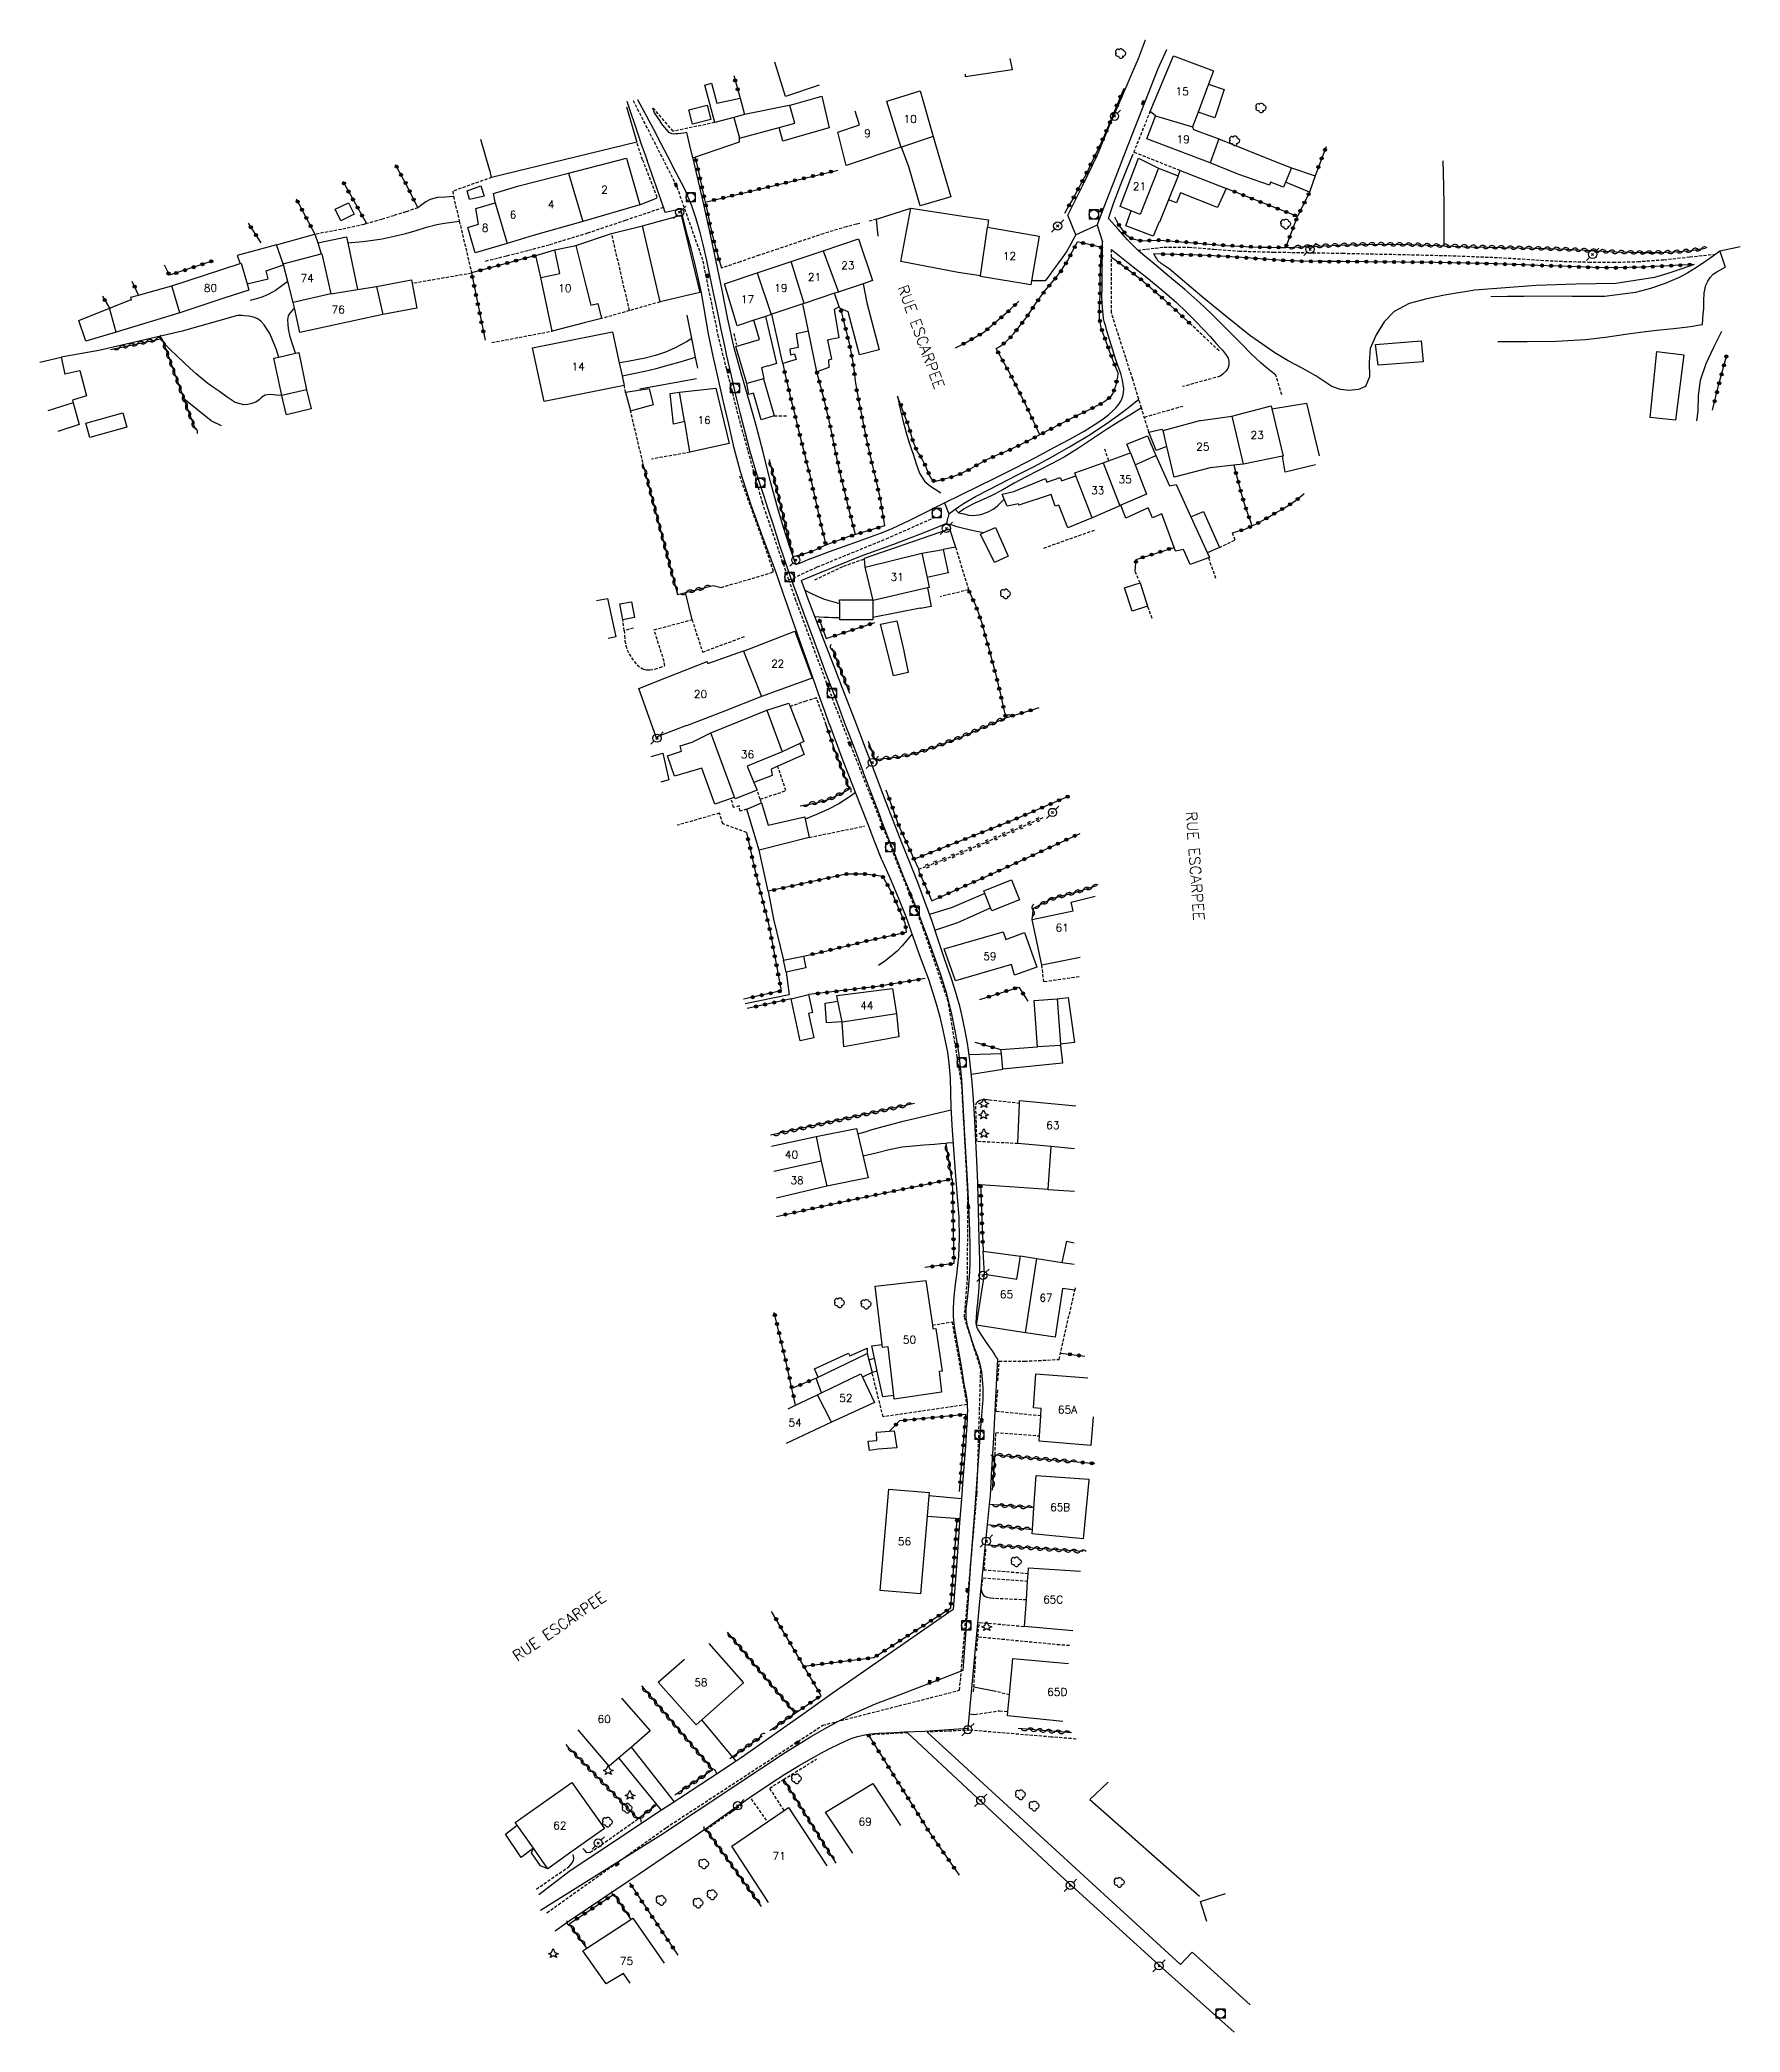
# Model space of a CAD drawing. Header units: millimetres. Extents: x 139000 to 140000, y 129196 to 129988.
# Drawn here: x 139669 to 139945, y 129196.4 to 129519.8 of the extents above; entities that cross this region are included whole.
import ezdxf
from ezdxf.enums import TextEntityAlignment as Align

# ---------------------------------------------------------------- set-up
doc = ezdxf.new("R2010")
doc.units = ezdxf.units.MM
doc.linetypes.add('DASHED', pattern=[0.75, 0.5, -0.25])
doc.layers.get('0').update_dxf_attribs({"linetype": 'CONTINUOUS'})
for name, color, linetype in [('W0001', 6, 'DASHED'), ('W0004', 5, 'CONTINUOUS'), ('W0008', 7, 'CONTINUOUS'), ('W0014', 7, 'CONTINUOUS'), ('W0017', 7, 'CONTINUOUS'), ('W0070', 7, 'DASHED'), ('W0071', 7, 'CONTINUOUS'), ('W0101', 7, 'CONTINUOUS'), ('W0104', 1, 'CONTINUOUS'), ('W0105', 7, 'CONTINUOUS'), ('W0112', 1, 'DASHED'), ('W0120', 7, 'CONTINUOUS'), ('W0211', 2, 'CONTINUOUS'), ('W0214', 2, 'CONTINUOUS'), ('W0220', 5, 'DASHED'), ('W0300', 7, 'CONTINUOUS'), ('W0303', 7, 'CONTINUOUS'), ('W0310', 3, 'CONTINUOUS'), ('W0322', 7, 'CONTINUOUS'), ('W0323', 7, 'CONTINUOUS'), ('W0330', 7, 'CONTINUOUS'), ('W0333', 7, 'CONTINUOUS'), ('W0401', 7, 'CONTINUOUS'), ('W0420', 7, 'CONTINUOUS'), ('W0473', 7, 'CONTINUOUS'), ('W0989', 7, 'CONTINUOUS'), ('W0991', 7, 'CONTINUOUS'), ('W1102', 7, 'CONTINUOUS')]:
    doc.layers.add(name, color=color, linetype=linetype)
doc.styles.get("Standard").update_dxf_attribs({"font": 'romans.shx', "width": 0.85})

msp = doc.modelspace()

# ---------------------------------------------------------------- texts
at = {"layer": 'W0989'}
for rotation, p in [(289.9827, (139809.04, 129479.88)), (274.0241, (139855.92, 129394.51)), (34.6023, (139746.04, 129257.23))]:
    msp.add_text('RUE ESCARPEE', height=1.75, rotation=rotation, dxfattribs=at).set_placement(p, align=Align.MIDDLE_LEFT)
at = {"layer": 'W0991'}
for s, p in [('15', (139854.44, 129511.4)), ('10', (139810.29, 129506.91)), ('9', (139803.34, 129504.59)), ('19', (139854.59, 129503.62)), ('2', (139760.67, 129495.44)), ('21', (139847.5, 129495.98)), ('6', (139745.83, 129491.38)), ('4', (139752, 129493.05)), ('8', (139741.32, 129489.25)), ('12', (139826.41, 129484.66)), ('74', (139712.42, 129481.08)), ('21', (139794.75, 129481.25)), ('23', (139800.18, 129483.14)), ('80', (139696.72, 129479.5)), ('10', (139754.25, 129479.44)), ('19', (139789.3, 129479.49)), ('76', (139717.47, 129475.99)), ('17', (139783.9, 129477.64)), ('14', (139756.42, 129466.72)), ('16', (139776.83, 129458.04)), ('23', (139866.59, 129455.62)), ('25', (139857.79, 129453.72)), ('33', (139840.71, 129446.65)), ('35', (139845.16, 129448.43)), ('31', (139808.18, 129432.6)), ('22', (139788.78, 129418.5)), ('20', (139776.27, 129413.57)), ('36', (139783.87, 129403.77)), ('61', (139834.94, 129375.65)), ('59', (139823.23, 129371.02)), ('44', (139803.27, 129363.03)), ('63', (139833.45, 129343.6)), ('40', (139791.04, 129338.81)), ('38', (139791.92, 129334.67)), ('65', (139825.9, 129316.15)), ('67', (139832.32, 129315.58)), ('50', (139810.17, 129308.79)), ('52', (139799.83, 129299.31)), ('65A', (139835.81, 129297.43)), ('54', (139791.6, 129295.33)), ('65B', (139834.62, 129281.6)), ('56', (139809.37, 129276.05)), ('65C', (139833.48, 129266.61)), ('58', (139776.33, 129253.15)), ('65D', (139834.15, 129251.62)), ('60', (139760.64, 129247.2)), ('62', (139753.43, 129229.93)), ('69', (139802.96, 129230.55)), ('71', (139789.03, 129224.98)), ('75', (139764.25, 129207.94))]:
    msp.add_text(s, height=1.25, dxfattribs=at).set_placement(p, align=Align.MIDDLE_CENTER)

# ---------------------------------------------------------------- blocks, each defined once
blk = doc.blocks.new('T401')
for p, q in [((-0.3, 0.3), (0, 0.3)), ((-0.3, -0.25), (-0.3, 0.3)), ((-0.3, 0.15), (0, 0.15)), ((-0.3, 0), (0, 0)), ((0, 0.3), (0, -0.25)), ((-0.3, -0.15), (0, -0.15)), ((-0.3, -0.25), (-0.3, -0.3)), ((-0.3, -0.3), (0, -0.3)), ((0, -0.3), (0, -0.25))]:
    blk.add_line(p, q)
blk = doc.blocks.new('T420')
for p, q in [((0.75, 0.75), (-0.75, 0.75)), ((-0.75, 0.75), (-0.75, -0.75)), ((0.75, 0.75), (0.75, -0.75)), ((0.75, -0.75), (-0.75, -0.75))]:
    blk.add_line(p, q)
blk.add_ellipse((0, 0), major_axis=(-0.53, 0.53), ratio=1, start_param=3.926991, end_param=10.210176)
blk = doc.blocks.new('T473')
for p, q in [((-0.166667, 0.166667), (0.166667, -0.166667)), ((-0.166667, -0.166667), (0.166667, 0.166667)), ((0.500001, 0.500001), (1.000002, 1.000002)), ((-1.000002, -1.000002), (-0.500001, -0.500001))]:
    blk.add_line(p, q)
blk.add_ellipse((0, 0), major_axis=(0.471405, 0.471405), ratio=1, start_param=5.4977871438, end_param=11.780972451)
blk = doc.blocks.new('T300')
for p, q in [((-0.8, 0.51), (-0.86, 0.34)), ((-0.86, 0.34), (-0.86, 0.17)), ((-0.86, 0.17), (-0.74, 0.06)), ((-0.69, 0.63), (-0.8, 0.51)), ((-0.8, -0.06), (-0.74, 0.06)), ((-0.74, 0.06), (-0.69, 0.11)), ((-0.57, 0.69), (-0.69, 0.63)), ((-0.46, 0.69), (-0.57, 0.69)), ((-0.29, 0.63), (-0.46, 0.69)), ((-0.29, 0.63), (-0.17, 0.74)), ((-0.23, 0.57), (-0.29, 0.63)), ((-0.17, 0.74), (-0.06, 0.8)), ((-0.06, 0.8), (0.06, 0.8)), ((0.06, 0.8), (0.23, 0.74)), ((0.23, 0.74), (0.34, 0.63)), ((0.34, 0.63), (0.4, 0.51)), ((0.46, 0.46), (0.34, 0.46)), ((0.4, 0.51), (0.4, 0.46)), ((0.57, 0.4), (0.46, 0.46)), ((0.57, 0.4), (0.69, 0.29)), ((0.69, 0.29), (0.74, 0.17)), ((0.74, 0.06), (0.69, -0.17)), ((0.74, 0.17), (0.74, 0.06)), ((-0.8, -0.17), (-0.8, -0.06)), ((-0.8, -0.23), (-0.8, -0.17)), ((-0.74, -0.34), (-0.8, -0.23)), ((-0.69, -0.4), (-0.74, -0.34)), ((-0.51, -0.46), (-0.69, -0.4)), ((-0.4, -0.46), (-0.51, -0.46)), ((-0.4, -0.46), (-0.34, -0.46)), ((-0.34, -0.46), (-0.34, -0.4)), ((-0.34, -0.51), (-0.34, -0.46)), ((-0.29, -0.63), (-0.34, -0.51)), ((-0.17, -0.74), (-0.29, -0.63)), ((-0.06, -0.8), (-0.17, -0.74)), ((0.06, -0.8), (-0.06, -0.8)), ((0.17, -0.74), (0.06, -0.8)), ((0.23, -0.69), (0.17, -0.74)), ((0.29, -0.46), (0.23, -0.46)), ((0.29, -0.63), (0.23, -0.69)), ((0.46, -0.4), (0.29, -0.46)), ((0.34, -0.51), (0.29, -0.63)), ((0.34, -0.51), (0.34, -0.46)), ((0.57, -0.34), (0.46, -0.4)), ((0.63, -0.29), (0.57, -0.34)), ((0.69, -0.17), (0.63, -0.29))]:
    blk.add_line(p, q)
blk = doc.blocks.new('T303')
for p, q in [((-0.77, 0), (-0.28, 0.21)), ((-0.28, -0.21), (-0.77, 0)), ((-0.28, 0.21), (0, 0.83)), ((0, 0.83), (0.28, 0.21)), ((0.28, 0.21), (0.83, 0)), ((0.83, 0), (0.28, -0.21)), ((-0.49, -0.63), (-0.28, -0.21)), ((0, -0.35), (-0.49, -0.63)), ((0.56, -0.63), (0, -0.35)), ((0.28, -0.21), (0.56, -0.63))]:
    blk.add_line(p, q)
blk = doc.blocks.new('t310o')
at = {"color": 0, "linetype": 'Continuous'}
for centre, start, end in [((-0.5, 0.38), 216.8699, 323.1304), ((0.5, -0.37), 36.8699, 143.1303)]:
    blk.add_arc(centre, 0.625, start, end, dxfattribs=at)
blk = doc.blocks.new('t323o')
at = {"color": 0, "linetype": 'Continuous'}
for radius in [0.25, 0.15]:
    blk.add_circle((0, 0), radius, dxfattribs=at)
blk = doc.blocks.new('t220o')
at = {"color": 0, "linetype": 'Continuous'}
for p, q in [((-0.25, 0.25), (0.25, 0.25)), ((-0.25, -0.25), (0.25, -0.25))]:
    blk.add_line(p, q, dxfattribs=at)
blk = doc.blocks.new('t322o')
at = {"color": 0, "linetype": 'Continuous'}
for radius in [0.25, 0.15]:
    blk.add_circle((0, 0), radius, dxfattribs=at)

# ---------------------------------------------------------------- linework, layer by layer
at = {"layer": 'W0001'}
for points in [[(139790.61, 129432.1), (139786.36, 129444.49), (139782.52, 129458.31), (139779.18, 129471.58), (139776.63, 129484.04), (139772.39, 129496.06), (139765.32, 129509.97)], [(139790.61, 129432.1), (139795.21, 129434.21), (139806.41, 129438.79), (139814.12, 129442.19)], [(139751.34, 129215.78), (139770.73, 129229.62), (139796.11, 129246.22), (139818.3, 129251.89), (139821.13, 129283.82), (139821.74, 129304.01), (139819.08, 129312.43), (139819.59, 129318.7), (139819.64, 129332.13), (139818.66, 129350.17), (139816.45, 129363.67), (139812.44, 129375.41), (139804.15, 129396.36), (139798.08, 129411.75), (139791.75, 129428.78), (139790.61, 129432.1)]]:
    msp.add_lwpolyline(points, dxfattribs=at)
at = {"layer": 'W0004'}
for points in [[(139766.03, 129510.07), (139766.03, 129510.07), (139768.64, 129505.26), (139769.77, 129503.06), (139770.9, 129500.86), (139772.27, 129498.22), (139773.64, 129495.57), (139774.82, 129492.86), (139775.51, 129490.79), (139776.1, 129488.69), (139776.64, 129486.57), (139777.25, 129483.95), (139777.79, 129481.32), (139778.32, 129478.68), (139778.95, 129475.73), (139779.57, 129472.77), (139780.2, 129469.81), (139780.44, 129468.67), (139780.69, 129467.53), (139780.94, 129466.39), (139781.48, 129464.02), (139782.05, 129461.65), (139782.63, 129459.28), (139783.43, 129456.13), (139784.27, 129452.99), (139785.17, 129449.87), (139785.83, 129447.78), (139786.52, 129445.71), (139787.2, 129443.63), (139788.09, 129440.86), (139788.97, 129438.09), (139789.89, 129435.34), (139790.56, 129433.4), (139791.25, 129431.48), (139791.94, 129429.56), (139793.17, 129426.19), (139794.42, 129422.84), (139795.67, 129419.48), (139796.62, 129416.94), (139797.57, 129414.4), (139798.52, 129411.86), (139799.58, 129409.04), (139800.65, 129406.23), (139801.71, 129403.42), (139802.94, 129400.16), (139804.17, 129396.9), (139805.4, 129393.64)], [(139782, 129236.49), (139786.01, 129239.15), (139790.02, 129241.81), (139794.1, 129244.33), (139796.36, 129245.62), (139798.63, 129246.88), (139800.95, 129248.06), (139804.64, 129249.67), (139808.41, 129251.11), (139812.19, 129252.54), (139814.42, 129253.41), (139816.65, 129254.29), (139818.88, 129255.16), (139819.3, 129260.95), (139819.73, 129266.75), (139820.15, 129272.54), (139820.7, 129280.09), (139821.24, 129287.65), (139821.78, 129295.2), (139821.94, 129297.15), (139822.1, 129299.09), (139822.12, 129301.04), (139822.03, 129302.3), (139821.89, 129303.57), (139821.66, 129304.82), (139821.27, 129306.07), (139820.78, 129307.31), (139820.34, 129308.56), (139819.95, 129309.79), (139819.6, 129311.04), (139819.38, 129312.3), (139819.38, 129313.81), (139819.56, 129315.35), (139819.73, 129316.88), (139819.84, 129318.34), (139819.95, 129319.8), (139820.02, 129321.26), (139820.04, 129323.89), (139819.96, 129326.52), (139819.87, 129329.15), (139819.66, 129333.75), (139819.39, 129338.34), (139819.09, 129342.92), (139818.88, 129346.97), (139818.65, 129351.01), (139818.23, 129355.03), (139817.69, 129358.35), (139817.02, 129361.64), (139816.21, 129364.9), (139815.27, 129368.01), (139814.2, 129371.08), (139813.08, 129374.14), (139811.83, 129377.43), (139810.53, 129380.7), (139809.22, 129383.97), (139807.95, 129387.2), (139806.68, 129390.42), (139805.4, 129393.64)], [(139750.29, 129216.19), (139769.77, 129228.38), (139782, 129236.49)]]:
    msp.add_lwpolyline(points, dxfattribs=at)
at = {"layer": 'W0008'}
for points in [[(139837.19, 129488.12), (139835.87, 129491.33), (139838.31, 129496.17), (139840.66, 129501.11), (139842.8, 129506.21), (139845.47, 129512.48), (139846.41, 129514.61), (139847.35, 129516.73), (139848.47, 129519.76), (139848.47, 129519.76)], [(139764.32, 129509.78), (139766.17, 129504.17), (139766.64, 129502.84), (139767.12, 129501.52), (139767.6, 129500.19)], [(139774.04, 129504.7), (139773.56, 129504.63), (139773.08, 129504.57), (139772.59, 129504.53), (139772.26, 129504.49), (139771.93, 129504.46), (139771.62, 129504.49), (139771.17, 129504.74), (139770.77, 129505.16), (139770.4, 129505.61), (139770, 129506.12), (139769.64, 129506.67), (139769.28, 129507.22), (139768.79, 129507.93), (139768.79, 129507.93), (139768.79, 129507.93), (139768.54, 129508.68)], [(139791.71, 129434.6), (139791.29, 129435.86), (139790.71, 129437.58), (139789.74, 129440.63), (139788.82, 129443.69), (139787.57, 129448.25), (139786.42, 129452.83), (139785.23, 129457.4), (139784.05, 129461.53), (139782.86, 129465.65), (139781.74, 129469.79), (139780.7, 129474.45), (139779.76, 129479.13), (139778.81, 129483.81), (139777.75, 129488.68), (139776.68, 129493.54), (139775.56, 129498.39), (139775.06, 129500.49), (139775.03, 129500.6), (139774.55, 129502.59), (139774.04, 129504.7)], [(139770.54, 129491.72), (139770.24, 129492.58), (139767.6, 129500.19)], [(139773.04, 129492.26), (139770.54, 129491.72)], [(139805.69, 129386.68), (139804.56, 129389.54), (139803.44, 129392.4), (139802.32, 129395.26), (139801.42, 129397.58), (139800.86, 129399.01), (139799.41, 129402.75), (139797.99, 129406.51), (139797.23, 129408.58), (139797.16, 129408.75), (139796.47, 129410.65), (139795.72, 129412.72), (139794.47, 129416.24), (139793.22, 129419.76), (139791.98, 129423.29), (139790.79, 129426.71), (139789.59, 129430.13), (139788.4, 129433.55), (139786.44, 129438.9), (139784.48, 129444.24), (139782.74, 129449.64), (139781.73, 129453.48), (139780.83, 129457.36), (139779.96, 129461.24), (139779.12, 129464.83), (139778.31, 129468.43), (139777.56, 129472.04), (139777.17, 129474.26), (139776.81, 129476.48), (139776.41, 129478.7), (139775.89, 129481.11), (139775.32, 129483.52), (139774.73, 129485.91), (139774.17, 129488.03), (139773.61, 129490.15), (139773.04, 129492.26)], [(139840.62, 129489.69), (139837.19, 129488.12)], [(139944.97, 129486.16), (139944.48, 129486.04), (139941.66, 129485.46)], [(139941.66, 129485.46), (139942.54, 129482.89)], [(139791.71, 129434.6), (139792.73, 129435.01), (139793.75, 129435.41), (139794.78, 129435.8), (139797.19, 129436.71), (139799.62, 129437.58), (139802.04, 129438.47), (139803.83, 129439.12), (139805.61, 129439.77), (139807.37, 129440.47), (139810.24, 129441.78), (139813.05, 129443.2), (139815.87, 129444.63), (139816.57, 129442.83), (139816.5, 129442.57), (139816.43, 129442.31), (139816.36, 129442.05), (139816.3, 129441.79), (139816.25, 129441.53), (139816.2, 129441.27), (139814.21, 129440.46), (139812.23, 129439.65), (139810.24, 129438.86), (139807.55, 129437.85), (139804.85, 129436.88), (139802.16, 129435.88), (139798.97, 129434.62), (139795.8, 129433.3), (139792.63, 129431.99)], [(139808.92, 129389.45), (139807.53, 129393.07), (139806.14, 129396.7), (139804.75, 129400.33), (139803.05, 129404.78), (139801.36, 129409.23), (139799.65, 129413.67), (139797.93, 129418.07), (139796.2, 129422.47), (139794.8, 129426.14), (139794.52, 129426.88), (139793.57, 129429.43), (139793.22, 129430.38), (139792.63, 129431.98), (139792.63, 129431.99)], [(139824.49, 129305.65), (139824.2, 129306.08), (139823.91, 129306.52), (139823.62, 129306.96), (139823.16, 129307.64), (139822.69, 129308.32), (139822.23, 129309), (139821.93, 129309.44), (139821.62, 129309.88), (139821.36, 129310.35), (139821.23, 129310.61), (139821.12, 129310.88), (139821.04, 129311.15), (139821.01, 129311.49), (139821.01, 129311.84), (139821.02, 129312.19), (139821.09, 129313.45), (139821.24, 129314.7), (139821.37, 129315.95), (139821.47, 129317.24), (139821.54, 129318.54), (139821.59, 129319.83), (139821.58, 129321.6), (139821.52, 129323.38), (139821.47, 129325.15), (139821.43, 129327.39), (139821.39, 129329.63), (139821.33, 129331.88), (139821.26, 129334), (139821.25, 129334.24), (139821.15, 129336.6), (139821.04, 129338.96), (139820.89, 129342.16), (139820.74, 129345.36), (139820.52, 129348.55), (139820.34, 129350.57), (139820.14, 129352.59), (139819.89, 129354.61), (139819.56, 129356.91), (139819.17, 129359.21), (139818.69, 129361.49), (139818.33, 129362.94), (139817.93, 129364.39), (139817.5, 129365.83), (139816.94, 129367.53), (139816.34, 129369.21), (139815.75, 129370.9), (139814.76, 129373.86), (139813.77, 129376.82), (139812.74, 129379.77), (139811.5, 129383.01), (139810.21, 129386.23), (139808.92, 129389.45)], [(139805.69, 129386.68), (139807.01, 129383.62), (139808.34, 129380.57), (139809.58, 129377.48), (139810.36, 129375.33), (139811.09, 129373.17), (139811.83, 129371.01), (139812.53, 129369.15), (139813.23, 129367.3), (139813.87, 129365.43), (139814.51, 129363.31), (139815.09, 129361.17), (139815.6, 129359.01), (139815.98, 129357.24), (139816.32, 129355.47), (139816.58, 129353.68), (139816.77, 129351.28), (139816.82, 129348.86), (139816.89, 129346.45), (139817.12, 129342.74), (139817.38, 129339.03), (139817.63, 129335.32), (139817.9, 129331.96), (139818.17, 129328.6), (139818.24, 129325.24), (139818.19, 129323.77), (139818.1, 129322.3), (139817.97, 129320.83), (139817.79, 129319.31), (139817.57, 129317.78), (139817.4, 129316.26), (139817.3, 129315.03), (139817.24, 129313.79), (139817.25, 129312.57), (139817.37, 129311.38), (139817.55, 129310.2), (139817.75, 129309.01), (139818.01, 129307.5), (139818.29, 129305.99), (139818.56, 129304.47), (139818.73, 129303.41), (139818.9, 129302.35), (139819.07, 129301.29), (139819.24, 129300.38), (139819.4, 129299.47), (139819.52, 129298.55), (139819.55, 129297.92), (139819.56, 129297.28), (139819.55, 129296.65), (139819.53, 129295.83), (139819.48, 129295.02), (139819.43, 129294.2), (139819.26, 129291.5), (139819.05, 129288.8), (139818.83, 129286.1), (139818.6, 129282.97), (139818.36, 129279.78), (139818.31, 129279.06), (139817.78, 129272.02), (139817.26, 129264.98)], [(139823.29, 129283.46), (139823.54, 129287.7), (139823.79, 129291.94), (139824.03, 129296.18), (139824.19, 129299.34), (139824.34, 129302.49), (139824.49, 129305.65)], [(139819.68, 129245.71), (139819.9, 129248.04), (139821.54, 129265.7), (139822.83, 129278.78), (139823.15, 129282.01), (139823.29, 129283.46)], [(139817.26, 129264.98), (139810.7, 129260.44), (139804.15, 129255.9), (139797.61, 129251.34), (139792.69, 129247.86), (139787.77, 129244.37), (139782.83, 129240.93), (139782.04, 129240.4), (139777.86, 129237.61), (139772.86, 129234.33), (139772.01, 129233.77), (139769.95, 129232.42), (139767.87, 129231.05), (139761.47, 129226.82), (139755.08, 129222.58), (139750, 129218.7), (139750, 129218.7)], [(139752.68, 129212.86), (139754.96, 129214.45), (139760.58, 129218.23), (139764.54, 129220.9), (139766.16, 129221.99), (139771.73, 129225.77), (139777.28, 129229.57), (139780.71, 129231.99), (139784.14, 129234.43), (139787.62, 129236.77), (139789.94, 129238.25), (139792.28, 129239.68), (139794.67, 129241.05), (139796, 129241.77), (139797.36, 129242.48), (139798.73, 129243.14), (139799.71, 129243.6), (139800.7, 129244.04), (139801.71, 129244.39), (139802.42, 129244.55), (139803.15, 129244.68), (139803.87, 129244.79), (139805.14, 129244.92), (139806.42, 129244.99), (139807.69, 129245.04), (139809.34, 129245.12), (139810.99, 129245.18), (139812.64, 129245.25), (139814.99, 129245.39), (139817.34, 129245.55), (139819.68, 129245.71)]]:
    msp.add_lwpolyline(points, dxfattribs=at)
at = {"layer": 'W0014'}
for points in [[(139840.62, 129489.69), (139842.15, 129493.65), (139843.69, 129497.61), (139845.23, 129501.57), (139847.89, 129508.34), (139850.55, 129515.12), (139851.91, 129518.21)], [(139842.49, 129490.75), (139842.75, 129491.57), (139843.01, 129492.39), (139843.28, 129493.21), (139844.28, 129495.92), (139845.37, 129498.6), (139846.46, 129501.27)]]:
    msp.add_lwpolyline(points, dxfattribs=at)
at = {"layer": 'W0017'}
for points in [[(139775.03, 129500.6), (139782.6, 129503.18)], [(139782.6, 129503.18), (139782.57, 129503.79)], [(139837.19, 129488.12), (139836.7, 129487.24), (139836.2, 129486.35), (139835.69, 129485.47), (139834.95, 129484.39), (139834.17, 129483.33), (139833.39, 129482.28), (139832.99, 129481.74), (139832.6, 129481.2), (139832.2, 129480.66), (139829.96, 129480.67)], [(139869.6, 129465.33), (139868.79, 129465.98), (139867.98, 129466.64), (139867.18, 129467.31), (139865.61, 129468.79), (139864.11, 129470.34), (139862.6, 129471.88), (139860.85, 129473.63), (139859.09, 129475.38), (139857.3, 129477.09), (139854.86, 129479.24), (139852.37, 129481.32), (139849.87, 129483.4), (139848.96, 129484.15), (139848.05, 129484.9), (139847.24, 129485.61), (139847.17, 129485.67), (139845.55, 129487.3), (139844.02, 129489.03), (139842.49, 129490.75)], [(139842.96, 129485.72), (139844.05, 129484.87), (139845.14, 129484.01), (139846.22, 129483.15), (139848.69, 129481.19), (139851.13, 129479.2), (139853.49, 129477.13), (139855.01, 129475.69), (139856.49, 129474.21), (139857.94, 129472.7), (139858.96, 129471.6), (139859.96, 129470.48), (139860.74, 129469.61), (139860.96, 129469.37)], [(139941.66, 129485.46), (139941.02, 129484.99), (139940.86, 129484.87), (139940.05, 129484.29), (139939.24, 129483.71), (139937.88, 129482.81), (139936.5, 129481.96), (139935.07, 129481.18), (139932.78, 129480.19), (139930.4, 129479.4), (139927.98, 129478.76), (139922.95, 129478.11), (139917.78, 129478.12), (139912.62, 129478.18), (139909.92, 129478.13), (139907.22, 129478.1), (139904.52, 129478.06)], [(139905.63, 129470.79), (139910.38, 129470.82), (139915.12, 129470.85), (139919.85, 129471.1), (139923.11, 129471.49), (139926.36, 129471.98), (139929.61, 129472.44), (139931.91, 129472.67), (139934.21, 129472.89), (139936.5, 129473.17), (139937.29, 129473.3), (139938.08, 129473.44), (139938.88, 129473.58), (139938.93, 129474.43), (139938.99, 129475.27), (139939.05, 129476.12), (139939.08, 129477.42), (139939.12, 129478.72), (139939.4, 129479.93), (139939.72, 129480.57), (139940.11, 129481.19), (139940.58, 129481.72), (139941.19, 129482.12), (139942.54, 129482.89), (139942.54, 129482.89)], [(139709.3, 129480.54), (139708.3, 129479.81), (139707.29, 129479.08), (139706.23, 129478.46), (139705.24, 129478.07), (139704.22, 129477.75), (139703.19, 129477.43)], [(139710.55, 129468.91), (139710.11, 129470.22), (139709.66, 129471.53), (139709.39, 129472.87), (139709.32, 129473.57), (139709.3, 129474.29), (139709.42, 129474.95), (139709.68, 129475.41), (139710.02, 129475.84), (139710.37, 129476.26)], [(139707.81, 129468.26), (139707.59, 129468.93), (139707.37, 129469.6), (139707.13, 129470.25), (139706.76, 129471.18), (139706.36, 129472.08), (139705.85, 129472.93), (139705.43, 129473.5), (139704.95, 129474.04), (139704.41, 129474.47), (139703.73, 129474.75), (139702.97, 129474.91), (139702.2, 129474.99), (139701.84, 129475.01), (139701.48, 129475.01), (139701.11, 129475.01), (139692.15, 129472.47), (139678.6, 129469.34), (139672.52, 129468.28)], [(139774.86, 129471.3), (139773.97, 129470.77), (139773.08, 129470.24), (139772.17, 129469.76), (139770.58, 129469.09), (139768.93, 129468.54), (139767.25, 129468.09), (139765.87, 129467.81), (139764.46, 129467.58), (139763.06, 129467.36)], [(139860.96, 129469.37), (139861.3, 129468.96), (139861.64, 129468.55), (139861.87, 129468.11), (139861.98, 129467.56), (139861.97, 129466.97), (139861.84, 129466.43), (139861.51, 129465.96), (139861.05, 129465.56), (139860.59, 129465.16)], [(139763.53, 129465.2), (139765.37, 129465.59), (139767.21, 129465.98), (139769.04, 129466.41), (139771.19, 129466.99), (139773.33, 129467.63), (139775.46, 129468.27)], [(139817.6, 129443.57), (139818.15, 129443)], [(139818.15, 129443), (139818.98, 129442.82), (139819.81, 129442.63), (139820.63, 129442.56), (139821.74, 129442.73), (139822.84, 129443.1), (139823.84, 129443.64), (139824.44, 129444.12), (139824.99, 129444.67), (139825.55, 129445.22)], [(139816.2, 129441.27), (139817.03, 129441.03), (139817.86, 129440.79), (139818.7, 129440.57), (139819.87, 129440.29), (139821.05, 129440.04), (139822.23, 129439.79)], [(139798.84, 129428.24), (139797.97, 129428.48), (139797.11, 129428.72), (139796.26, 129428.99), (139795.23, 129429.42), (139794.23, 129429.9), (139793.22, 129430.38)], [(139794.8, 129426.14), (139795.55, 129426.1), (139796.3, 129426.07), (139797.05, 129426.03), (139797.65, 129426.02), (139798.25, 129426), (139798.85, 129425.99)], [(139801.42, 129397.58), (139800.53, 129396.96), (139799.64, 129396.34), (139798.72, 129395.76), (139796.94, 129394.84), (139795.09, 129394.05), (139793.24, 129393.26)], [(139822.41, 129381.21), (139817.07, 129378.95), (139813.43, 129377.8)], [(139814.3, 129375.23), (139818.03, 129376.49), (139823.33, 129378.9)], [(139825.08, 129355.19), (139819.83, 129355.03)], [(139820.21, 129351.87), (139825.34, 129352.68)], [(139801.79, 129342.2), (139802.96, 129342.54), (139804.14, 129342.89), (139805.32, 129343.23), (139809.17, 129344.24), (139813.04, 129345.15), (139816.92, 129346.07)], [(139817.26, 129340.76), (139816.26, 129340.67), (139816.05, 129340.65), (139815.25, 129340.58), (139814.25, 129340.49), (139812.5, 129340.36), (139810.74, 129340.22), (139809, 129340.02), (139806.87, 129339.6), (139804.76, 129339.07), (139802.64, 129338.55)], [(139821.26, 129334), (139821.68, 129333.97), (139832.69, 129333.23)], [(139818.6, 129282.97), (139813.3, 129283.47)], [(139813.02, 129280.17), (139818.36, 129279.78)], [(139824.19, 129251.69), (139820.61, 129252.39)], [(139782.04, 129240.4), (139776.49, 129247.1)], [(139819.9, 129248.04), (139820.78, 129247.96)], [(139772.01, 129233.77), (139765.04, 129242.66)], [(139769.95, 129232.42), (139763.01, 129240.9)]]:
    msp.add_lwpolyline(points, dxfattribs=at)
at = {"layer": 'W0070'}
for points in [[(139741.37, 129483.86), (139744.85, 129484.73), (139748.33, 129485.6), (139751.79, 129486.53), (139757.97, 129488.43), (139764.11, 129490.5), (139770.24, 129492.58)], [(139847.24, 129485.61), (139848.65, 129485.79), (139850.06, 129485.97), (139851.47, 129486.11), (139855.52, 129486.11), (139859.58, 129485.77), (139863.64, 129485.47), (139869.24, 129485.31), (139874.84, 129485.22), (139880.45, 129485.12), (139888.65, 129484.95), (139896.86, 129484.76), (139905.07, 129484.46), (139908.84, 129484.24), (139912.62, 129483.99), (139916.4, 129483.8), (139920.38, 129483.7), (139924.37, 129483.66), (139928.34, 129483.76), (139932.57, 129484.07), (139936.8, 129484.53), (139941.02, 129484.99)]]:
    msp.add_lwpolyline(points, dxfattribs=at)
at = {"layer": 'W0071'}
for points in [[(139840.62, 129489.69), (139841.51, 129486.95)], [(139815.87, 129444.63), (139818.63, 129445.97), (139821.39, 129447.3), (139824.13, 129448.66), (139827.38, 129450.3), (139830.62, 129451.97), (139833.82, 129453.7), (139836.17, 129454.95), (139838.51, 129456.23), (139840.75, 129457.66), (139841.61, 129458.27), (139842.46, 129458.91), (139843.24, 129459.61), (139843.65, 129460.04), (139844.04, 129460.48), (139844.37, 129460.97), (139844.61, 129461.44), (139844.8, 129461.94), (139844.92, 129462.45), (139844.95, 129463.13), (139844.86, 129463.83), (139844.74, 129464.51), (139844.45, 129465.63), (139844.05, 129466.72), (139843.66, 129467.82), (139843.17, 129469.39), (139842.69, 129470.97), (139842.22, 129472.55), (139842.03, 129473.21), (139841.84, 129473.87), (139841.65, 129474.53), (139841.58, 129475.13), (139841.52, 129475.74), (139841.47, 129476.34), (139841.4, 129478.01), (139841.42, 129479.68), (139841.45, 129481.34), (139841.46, 129483.21), (139841.49, 129485.08), (139841.51, 129486.95)], [(139816.57, 129442.83), (139817.36, 129443.4), (139817.6, 129443.57), (139818.15, 129443.98), (139818.96, 129444.53), (139820.89, 129445.65), (139822.88, 129446.67), (139824.88, 129447.68), (139827.59, 129449.08), (139830.3, 129450.47), (139832.99, 129451.91), (139836.14, 129453.69), (139839.24, 129455.55), (139842.26, 129457.54), (139843.99, 129458.8), (139845.69, 129460.11), (139847.38, 129461.43)], [(139862.84, 129196.4), (139859.88, 129199.05), (139850.68, 129207.29), (139834.14, 129222.29), (139809.86, 129244.99), (139809.71, 129245.13)], [(139813.06, 129245.1), (139854.16, 129207.38), (139856.04, 129209.37), (139865.46, 129200.82)]]:
    msp.add_lwpolyline(points, dxfattribs=at)
at = {"layer": 'W0101'}
for points in [[(139849.24, 129508.13), (139853.01, 129517.16)], [(139853.01, 129517.16), (139859.51, 129514.71), (139858.7, 129512.54), (139857, 129508.02), (139856.11, 129505.63)], [(139806.46, 129509.81), (139806.86, 129509.93), (139811.89, 129511.5), (139814.03, 129504.05), (139808.9, 129502.36), (139808.79, 129502.32)], [(139764.26, 129508.87), (139765.9, 129503.16)], [(139808.79, 129502.32), (139799.89, 129499.37), (139798.55, 129504.79), (139802.04, 129505.95), (139801.33, 129508.21)], [(139858.94, 129499.82), (139848.68, 129503.67), (139849.96, 129507.08), (139850.09, 129507.43)], [(139856.11, 129505.63), (139856.24, 129505.23), (139860.39, 129503.67)], [(139742.04, 129498.69), (139740.6, 129503.61)], [(139765.9, 129503.16), (139742.36, 129497.43), (139742.11, 129498.47), (139742.11, 129498.46), (139742.04, 129498.69)], [(139860.39, 129503.67), (139858.94, 129499.82)], [(139746.79, 129496.04), (139754.82, 129498.12)], [(139754.82, 129498.12), (139764.23, 129500.57), (139766.43, 129492.97), (139757.17, 129490.3), (139757.17, 129490.3)], [(139847.31, 129500.54), (139850.58, 129498.95), (139847.6, 129491.42), (139846.12, 129492), (139844.35, 129492.71)], [(139844.35, 129492.71), (139847.31, 129500.54)], [(139742.95, 129493.33), (139742.94, 129493.43), (139742.68, 129494.81), (139746.79, 129496.04)], [(139744.89, 129486.72), (139739.71, 129485.17), (139738.48, 129489.3), (139740.25, 129489.83), (139739.77, 129492.38), (139742.95, 129493.33)], [(139757.17, 129490.3), (139749.12, 129487.98)], [(139710.18, 129477.13), (139709.3, 129480.54), (139708.61, 129483.22), (139708.55, 129483.43), (139714.71, 129485.02), (139714.78, 129485.03), (139716.27, 129478.52)], [(139749.12, 129487.98), (139744.89, 129486.72)], [(139760.19, 129474.52), (139757.61, 129473.86), (139752.21, 129472.49), (139750.37, 129481.21), (139753.43, 129481.86), (139752.63, 129485.67), (139756.02, 129486.38)], [(139756.02, 129486.38), (139757.72, 129479.68), (139757.7, 129479.68), (139758.47, 129476.67), (139759.58, 129476.95), (139760.19, 129474.52)], [(139790.98, 129483.79), (139796.16, 129485.52)], [(139796.16, 129485.52), (139801.89, 129487.44), (139804.15, 129480.68), (139802.63, 129480.17), (139798.62, 129478.83), (139798.63, 129478.83)], [(139780.16, 129480.17), (139785.47, 129481.95)], [(139785.47, 129481.95), (139790.98, 129483.79)], [(139716.27, 129478.52), (139720.62, 129479.24), (139723.69, 129479.75), (139724.69, 129475.18), (139711.25, 129472.24), (139710.37, 129476.26), (139710.18, 129477.13)], [(139782.18, 129473.33), (139780.16, 129480.17)], [(139798.63, 129478.83), (139797.98, 129478.62), (139793.1, 129476.98)], [(139787.71, 129475.18), (139787.71, 129475.18), (139786.82, 129474.88), (139784.9, 129474.24), (139782.18, 129473.33)], [(139793.1, 129476.98), (139792.85, 129476.9), (139787.81, 129475.21), (139787.71, 129475.18)], [(139773.68, 129457.88), (139772.87, 129462.55), (139778.76, 129463.25)], [(139778.76, 129463.25), (139779.74, 129459.19)], [(139779.74, 129459.19), (139780.93, 129454.22)], [(139862.48, 129458.68), (139868.84, 129460.36), (139868.96, 129459.85), (139870.8, 129452.2), (139870.68, 129452.17), (139864.37, 129450.88), (139864.3, 129450.87)], [(139780.93, 129454.22), (139774.55, 129452.82), (139773.69, 129457.79), (139773.68, 129457.88)], [(139851.32, 129456.34), (139857.31, 129457.98), (139857.47, 129458)], [(139858.98, 129450.32), (139853.14, 129448.77), (139851.94, 129453.78), (139851.32, 129456.34)], [(139857.47, 129458), (139862.48, 129458.68)], [(139841.58, 129451.1), (139842.49, 129451.43), (139846.05, 129452.71), (139846.8, 129450.76)], [(139837, 129449.46), (139841.58, 129451.1)], [(139844.32, 129444.14), (139839.8, 129442.18), (139837.18, 129449), (139837, 129449.46)], [(139846.8, 129450.76), (139848.63, 129446.01), (139844.49, 129444.22), (139844.32, 129444.14)], [(139864.3, 129450.87), (139862.82, 129450.71), (139858.98, 129450.32)], [(139802.99, 129434.15), (139812.19, 129436.43), (139813.02, 129432.51)], [(139813.02, 129432.51), (139813.36, 129430.89), (139813.1, 129430.83), (139804.25, 129428.76), (139802.99, 129434.15)], [(139783.26, 129420.56), (139791.57, 129423.81)], [(139791.57, 129423.81), (139794.37, 129416.13)], [(139777.35, 129418.78), (139777.45, 129418.53), (139777.45, 129418.53), (139783.26, 129420.57), (139783.26, 129420.56)], [(139771, 129416.37), (139777.33, 129418.85), (139777.35, 129418.78)], [(139773.96, 129408.48), (139769.06, 129406.56), (139766.23, 129414.5), (139771, 129416.37)], [(139794.37, 129416.13), (139786.13, 129413.19)], [(139786.13, 129413.19), (139786.14, 129413.16), (139780.17, 129410.82), (139773.98, 129408.4), (139773.96, 129408.48)], [(139777.95, 129407.28), (139787.04, 129410.98), (139789.53, 129404.19)], [(139789.53, 129404.19), (139783.85, 129401.88), (139784.93, 129399.23), (139785.43, 129398), (139781.88, 129396.56), (139781.78, 129396.84), (139777.95, 129407.28)], [(139830.1, 129376.98), (139836.73, 129378.37), (139836.43, 129379.79), (139840.32, 129380.8)], [(139815.82, 129372.23), (139825.37, 129375.01), (139825.82, 129373.76), (139828.83, 129374.85), (139830.86, 129369.27), (139827.21, 129367.93), (139826.7, 129369.68), (139817.62, 129367.04)], [(139837.88, 129370.8), (139831.65, 129369.57), (139830.1, 129376.98)], [(139817.62, 129367.04), (139815.82, 129372.23)], [(139827.77, 129340.61), (139828, 129347.2), (139828.01, 129347.59), (139837.15, 129346.76)], [(139787.78, 129340.22), (139795.01, 129341.76), (139795.86, 129337.74)], [(139833.15, 129340.12), (139827.77, 129340.61)], [(139836.96, 129339.77), (139833.15, 129340.12)], [(139795.86, 129337.74), (139796.73, 129333.71), (139788.59, 129331.74)], [(139822.34, 129319.42), (139827.6, 129318.61), (139828.17, 129322.32), (139828.18, 129322.39), (139830.83, 129321.98)], [(139830.83, 129321.98), (139834.96, 129321.34), (139836.88, 129321.05)], [(139804.61, 129317.47), (139812.84, 129318.42), (139813.9, 129311.14), (139813.98, 129310.54), (139814.45, 129310.59), (139815.45, 129303.68), (139814.96, 129303.62), (139815.35, 129300.26), (139807.7, 129299.15), (139807.63, 129299.74), (139806.71, 129307.65), (139805.77, 129307.52), (139805.71, 129308)], [(139805.71, 129308), (139804.61, 129317.47)], [(139821.07, 129311.14), (139822.34, 129319.42)], [(139837.07, 129317.19), (139836.98, 129316.81), (139835.01, 129317.12), (139833.79, 129309.19), (139829.02, 129309.92)], [(139829.02, 129309.92), (139821.07, 129311.14)], [(139795.22, 129299.86), (139795.87, 129300.17), (139802.27, 129303.24)], [(139802.27, 129303.24), (139802.52, 129302.72), (139804.49, 129298.6), (139797.54, 129295.38)], [(139831.23, 129292.29), (139831.28, 129293.18), (139831.47, 129296.41), (139831.54, 129297.61), (139830.32, 129297.71), (139830.65, 129303.24), (139839.11, 129302.57)], [(139790.47, 129297.59), (139791.68, 129298.17), (139795.22, 129299.86)], [(139797.54, 129295.38), (139790.17, 129291.96)], [(139839.99, 129296.24), (139839.62, 129291.62), (139831.23, 129292.29)], [(139828.86, 129262.24), (139829.14, 129266.54), (139829.34, 129269.62), (139829.41, 129270.8), (139829.47, 129271.76), (139837.94, 129271.21)], [(139836.66, 129261.52), (139828.86, 129262.24)], [(139777.62, 129259.45), (139783.25, 129253.08), (139776.49, 129247.1), (139775.55, 129246.27), (139769.4, 129253.22), (139773.64, 129256.96)], [(139826.08, 129247.74), (139826.14, 129248.43), (139826.39, 129251.13), (139826.92, 129257.04), (139835.96, 129256.23)], [(139763.46, 129250.61), (139768.07, 129245.28), (139765.04, 129242.66), (139763.01, 129240.9), (139761.46, 129239.57), (139756.39, 129245.44)], [(139835.08, 129246.83), (139826.08, 129247.74)], [(139800.99, 129225.45), (139796.56, 129232.12), (139804.2, 129236.75), (139808.71, 129229.95)], [(139787.27, 129217.44), (139781.32, 129226.58), (139787.11, 129230.52), (139789.83, 129232.38), (139790.56, 129232.87), (139796.74, 129223.39)], [(139858.45, 129214.36), (139857.42, 129217.61), (139861.46, 129218.91)], [(139764.84, 129204.36), (139763.76, 129205.9), (139760.93, 129204.26), (139757.18, 129209.62), (139757.82, 129210.03), (139764.96, 129214.67), (139765.28, 129214.88)], [(139765.28, 129214.88), (139770.38, 129207.59)]]:
    msp.add_lwpolyline(points, dxfattribs=at)
for points in [[(139822.81, 129489.36), (139831.21, 129487.92), (139829.96, 129480.67), (139829.85, 129479.97), (139821.71, 129481.37), (139821.72, 129481.44)], [(139702.96, 129479.14), (139699.06, 129477.86), (139699.08, 129477.87), (139691.75, 129475.47), (139690.47, 129479.86), (139701.55, 129483.48), (139701.69, 129483.53), (139702.67, 129480.14)], [(139761.97, 129472.38), (139763.06, 129467.36), (139763.53, 129465.2), (139763.87, 129463.65), (139750.87, 129461.05), (139748.97, 129469.78)], [(139798.39, 129364.63), (139807.41, 129365.77), (139808.05, 129361.68), (139799.26, 129360.3), (139799.23, 129360.39), (139798.56, 129363.75)], [(139806.8, 129284.55), (139813.35, 129283.99), (139813.3, 129283.47), (139813.02, 129280.17), (139811.95, 129267.54), (139805.4, 129268.1)], [(139830.09, 129277.28), (139830.13, 129277.98), (139830.37, 129281.52), (139830.73, 129286.72), (139839.3, 129286.14), (139839.29, 129285.98), (139838.42, 129277.01), (139838.37, 129276.48)], [(139751.48, 129222.93), (139749.14, 129226.24), (139746.48, 129229.99), (139746.19, 129230.4), (139755.39, 129236.92), (139760.68, 129229.45), (139755.39, 129225.7)]]:
    msp.add_lwpolyline(points, close=True, dxfattribs=at)
at = {"layer": 'W0104'}
for points in [[(139795.53, 129512.41), (139790.05, 129510.56), (139788.32, 129516.11)], [(139826.48, 129516.71), (139826.82, 129514.91), (139819.28, 129513.76), (139819.24, 129514.2)], [(139858.7, 129512.54), (139861.24, 129511.68), (139859.7, 129507.11), (139857, 129508.02)], [(139790.62, 129509.1), (139783.4, 129507.62)], [(139850.09, 129507.43), (139849.24, 129508.13)], [(139781.67, 129507.16), (139782.57, 129503.79), (139789, 129505.52)], [(139814.03, 129504.05), (139815.05, 129500.56), (139816.88, 129494.29), (139811.91, 129492.84), (139810.08, 129499.14), (139808.9, 129502.36)], [(139860.39, 129503.67), (139869.8, 129499.9), (139872.14, 129498.96), (139871.21, 129496.65), (139870.89, 129495.83), (139868.78, 129496.67), (139868.58, 129496.17), (139863.62, 129497.91), (139858.94, 129499.82)], [(139850.58, 129498.95), (139853.75, 129497.67), (139852.19, 129493.8), (139850.74, 129490.17), (139850.67, 129490.2), (139849.74, 129487.87), (139845.26, 129489.56), (139846.12, 129492)], [(139853.75, 129497.67), (139854.09, 129498.54), (139861.46, 129495.68), (139861.54, 129495.65), (139860.17, 129492.57), (139854.13, 129494.91), (139853.5, 129493.29), (139852.19, 129493.8)], [(139872.14, 129498.96), (139875.98, 129497.71), (139875.11, 129495.06), (139871.21, 129496.65)], [(139776.15, 129478.73), (139769.7, 129477.23), (139766.84, 129489.56), (139773.12, 129491.28)], [(139773.12, 129491.28), (139776.15, 129478.73)], [(139805.1, 129487.92), (139804.82, 129490.64), (139810.39, 129492.44)], [(139821.72, 129481.44), (139818.08, 129482.01), (139808.78, 129483.79), (139810.39, 129492.44), (139819.2, 129491.1), (139822.99, 129490.53), (139822.81, 129489.36)], [(139708.55, 129483.43), (139707.46, 129486.5), (139713.68, 129488.21), (139714.17, 129486.83), (139718.8, 129487.81), (139719.01, 129486.84), (139720.62, 129479.24)], [(139707.46, 129486.5), (139701.07, 129484.74), (139701.55, 129483.48)], [(139714.17, 129486.83), (139714.71, 129485.02)], [(139750.37, 129481.21), (139749.53, 129484.77), (139752.63, 129485.67)], [(139702.67, 129480.14), (139706.11, 129480.96), (139705.79, 129482.28), (139708.61, 129483.22)], [(139691.75, 129475.47), (139681.45, 129472.3), (139680.34, 129476.23), (139683.77, 129477.57), (139683.9, 129477.58), (139683.79, 129477.97), (139685.07, 129478.33), (139690.47, 129479.86)], [(139723.69, 129479.75), (139729.36, 129480.81), (139729.47, 129480.21), (139730.22, 129476.21), (139724.69, 129475.18)], [(139802.63, 129480.17), (139803.27, 129477.07), (139805.26, 129469.47), (139802.08, 129468.62), (139800.22, 129475.59), (139798.95, 129476.18), (139798.85, 129476.23), (139798.77, 129476.45), (139797.98, 129478.62)], [(139681.45, 129472.3), (139676.5, 129470.88), (139675.37, 129474.21), (139680.34, 129476.23)], [(139793.76, 129472.49), (139791.76, 129472.05), (139792.08, 129469.85), (139790.75, 129469.56), (139790.88, 129468.66), (139791.53, 129468.81), (139791.8, 129467.9), (139789.59, 129467.24), (139789.17, 129469.14), (139789.17, 129469.15), (139787.81, 129475.21)], [(139798.77, 129476.45), (139797.93, 129476), (139798.71, 129471.39), (139797.01, 129471.06), (139796.89, 129471.04), (139797.49, 129467.95), (139797.05, 129467.78), (139797.08, 129466.6), (139795.12, 129465.9), (139793.76, 129472.49), (139792.85, 129476.9)], [(139786.82, 129474.88), (139788.6, 129467.24), (139787.16, 129466.82), (139787.16, 129466.83), (139786.13, 129466.52), (139786.53, 129464.78), (139786.47, 129464.76), (139783.8, 129463.97), (139782, 129469.99), (139785.83, 129471.14), (139784.9, 129474.24)], [(139669.05, 129467.42), (139669.05, 129467.42), (139672.52, 129468.28), (139673.12, 129465.48), (139673.11, 129465.55), (139675.53, 129466.08), (139676.64, 129461.99), (139674.36, 129461.26), (139674.45, 129460.84), (139670.35, 129459.52)], [(139712.31, 129462.96), (139713.07, 129459.86), (139709.06, 129458.87), (139709.03, 129458.99), (139708.29, 129462.01)], [(139773.69, 129457.79), (139771.87, 129457.4), (139771.31, 129462.38), (139772.87, 129462.55)], [(139786.47, 129464.76), (139788.22, 129458.72), (139786.11, 129458.11), (139784.87, 129462.4), (139784.12, 129462.18), (139783.8, 129463.97)], [(139674.45, 129460.84), (139675.45, 129457.35), (139671.94, 129456.17)], [(139868.96, 129459.85), (139874.57, 129460.8), (139876.64, 129452.23)], [(139851.94, 129453.78), (139850.22, 129453.09), (139849.03, 129456.07), (139851.1, 129456.57), (139851.32, 129456.34)], [(139846.05, 129452.71), (139845.46, 129454.13), (139848.79, 129455.51), (139850.13, 129452.28)], [(139846.8, 129450.76), (139850.13, 129452.28), (139852.37, 129447.37), (139853.44, 129447.58), (139855.83, 129442.33), (139858.51, 129436.46), (139858.83, 129435.75), (139858.68, 129435.7), (139855.7, 129434.62), (139854.61, 129437.02), (139853.32, 129436.77), (139853.1, 129437.38), (139851.11, 129442.85), (139849.63, 129442.17), (139848.9, 129443.78), (139845.26, 129442.12), (139844.49, 129444.22)], [(139876.06, 129450.77), (139871.12, 129449.58), (139870.68, 129452.17)], [(139839.8, 129442.18), (139835.89, 129440.58), (139834.4, 129444.21), (139833.8, 129444.08), (139833.16, 129445.98), (139827.92, 129444.22), (139827.87, 129444.47), (139826.02, 129444.06), (139825.55, 129445.22), (139825.21, 129446.04), (139827.12, 129446.46), (139827.12, 129446.45), (139832.22, 129448.55), (139832.45, 129447.98), (139834.62, 129448.71), (139834.82, 129448.23), (139834.82, 129448.21), (139837.18, 129449)], [(139855.83, 129442.33), (139857.89, 129443.23), (139860.47, 129437.37), (139858.49, 129436.5)], [(139802.99, 129434.15), (139802.88, 129435.52), (139802.87, 129435.65), (139816.64, 129440.4), (139817.66, 129437.44), (139815.65, 129437.05)], [(139812.19, 129436.43), (139815.65, 129437.05), (139816.45, 129433.24), (139813.02, 129432.51)], [(139813.1, 129430.83), (139813.69, 129427.81), (139811.94, 129427.47), (139811.93, 129427.52), (139804.23, 129426)], [(139759.38, 129428.76), (139761.16, 129429.09), (139762.49, 129422.85)], [(139762.49, 129422.85), (139761.26, 129422.58)], [(139787.04, 129410.98), (139790.61, 129412.09), (139790.81, 129411.57), (139793.05, 129405.88), (139792.39, 129405.56), (139789.53, 129404.19)], [(139781.78, 129396.84), (139781.23, 129396.65), (139778.56, 129395.69), (139776.46, 129401.57), (139772.05, 129400.26), (139770.88, 129403.54), (139773.18, 129404.32), (139773.19, 129404.32), (139772.94, 129405.16), (139774.93, 129405.75), (139774.93, 129405.75), (139777.95, 129407.28)], [(139768.25, 129403.43), (139770.16, 129403.96), (139771.12, 129399.63), (139769.83, 129399.27)], [(139792.39, 129405.56), (139793.07, 129403.78), (139788.8, 129401.88), (139787.73, 129401.4), (139787.9, 129400.36), (139784.93, 129399.23)], [(139799.23, 129360.39), (139796.69, 129360.23), (139796.48, 129363.43), (139798.56, 129363.75)], [(139834.16, 129364.1), (139835.94, 129364.34), (139836.94, 129357.04), (139834.67, 129356.73)], [(139808.05, 129361.68), (139808.46, 129357.96), (139799.5, 129356.31), (139799.26, 129360.3)], [(139834.68, 129356.55), (139834.98, 129353.68), (139825.34, 129352.68), (139825.08, 129355.19), (139825.01, 129355.87), (139830.94, 129356.3)], [(139795.01, 129341.76), (139801.59, 129343.05), (139803.47, 129335.03), (139796.73, 129333.71)], [(139836.93, 129332.82), (139832.68, 129333.1), (139832.69, 129333.23), (139833.15, 129340.12)], [(139822.34, 129319.42), (139822.1, 129323.17), (139828.17, 129322.32)], [(139834.96, 129321.34), (139835.69, 129324.77), (139836.9, 129324.52)], [(139795.36, 129302.71), (139794.74, 129304.08), (139800.3, 129306.59), (139800.51, 129306.14), (139803.32, 129307.41), (139803.31, 129306.53)], [(139807.63, 129299.74), (139805.83, 129299.49), (139804.93, 129303.67), (139804.47, 129305.78), (139804.05, 129307.77), (139805.71, 129308)], [(139795.87, 129300.17), (139795.02, 129302.55), (139795.36, 129302.71), (139803.31, 129306.53), (139803.56, 129305.54), (139804.09, 129303.47), (139802.52, 129302.72)], [(139803.56, 129305.54), (139804.47, 129305.78)], [(139804.93, 129303.67), (139804.09, 129303.47)], [(139751.48, 129222.93), (139750.31, 129223.38), (139748.85, 129225.5), (139749.14, 129226.24), (139747.18, 129224.73), (139744.6, 129228.54), (139746.48, 129229.99)]]:
    msp.add_lwpolyline(points, dxfattribs=at)
for points in [[(139778.58, 129506.34), (139776.97, 129512.43), (139778.06, 129512.71), (139778.92, 129509.46), (139782.7, 129510.27), (139783.4, 129507.62), (139781.67, 129507.16), (139778.58, 129506.34)], [(139774.37, 129508.41), (139777.32, 129509.17), (139777.92, 129506.81), (139774.97, 129506.05), (139774.37, 129508.41)], [(139790.62, 129509.1), (139795.97, 129510.61), (139797.16, 129505.48), (139791.98, 129504.02), (139791.99, 129504), (139789.61, 129503.33), (139789, 129505.52), (139791.55, 129506.24), (139791.55, 129506.23), (139790.74, 129509.13)], [(139740.6, 129496.04), (139741.17, 129494.41), (139738.76, 129493.83), (139738.41, 129495.28)], [(139716.97, 129492.27), (139719.16, 129493.33), (139720.06, 129491.47), (139717.88, 129490.41)], [(139708.29, 129462.01), (139707.03, 129468.07), (139707.81, 129468.26), (139710.55, 129468.91), (139711.05, 129469.03), (139712.31, 129462.96)], [(139885.82, 129470.29), (139893.23, 129470.91), (139893.51, 129467.49), (139886.24, 129466.96)], [(139935.82, 129468.62), (139934.48, 129458.01), (139930.36, 129458.44), (139931.46, 129469.17)], [(139764.89, 129459.56), (139768.65, 129460.56), (139767.98, 129463.1), (139764.11, 129462.5)], [(139676.5, 129457.52), (139682.49, 129459.21), (139683.14, 129456.91), (139677.15, 129455.23), (139676.5, 129457.52)], [(139823.98, 129434.95), (139821.67, 129439.54), (139822.23, 129439.79), (139824.11, 129440.63), (139826.2, 129435.94)], [(139848.82, 129427.85), (139846.3, 129427.03), (139845.07, 129430.8), (139847.59, 129431.62)], [(139763.66, 129425.65), (139763.17, 129428.2), (139765.06, 129428.56), (139765.55, 129426.01)], [(139798.83, 129428.85), (139804.21, 129428.87), (139804.23, 129426), (139804.23, 129425.64), (139798.85, 129425.61), (139798.85, 129425.99), (139798.84, 129428.24)], [(139808.1, 129425.46), (139809.24, 129420.57), (139809.24, 129420.56), (139809.94, 129417.09), (139807.59, 129416.51), (139806.76, 129419.84), (139806.76, 129419.84), (139805.45, 129424.93)], [(139786.18, 129395.9), (139787.26, 129392.3), (139793.16, 129393.64), (139793.24, 129393.26), (139793.91, 129390.32), (139785.76, 129388.22), (139783.75, 129394.9)], [(139822.23, 129381.65), (139826.73, 129383.44), (139828.02, 129380.19), (139823.53, 129378.4), (139823.33, 129378.9), (139822.41, 129381.21)], [(139789.75, 129370.36), (139792.96, 129371.04), (139793.36, 129369.14), (139790.15, 129368.46)], [(139793.78, 129364.84), (139794.41, 129361.88), (139793.79, 129361.75), (139794.63, 129357.78), (139792.42, 129357.32), (139790.98, 129364.13)], [(139830.94, 129356.3), (139830.42, 129363.84), (139834.16, 129364.1), (139834.67, 129356.73), (139834.68, 129356.55)], [(139804.79, 129293.8), (139806.93, 129293.92), (139807.69, 129293.97), (139808.09, 129291.23), (139805.11, 129291.01), (139803.7, 129290.78), (139803.47, 129292.34), (139804.87, 129292.42)]]:
    msp.add_lwpolyline(points, close=True, dxfattribs=at)
at = {"layer": 'W0105'}
for points in [[(139787.24, 129381.56), (139785.76, 129388.22)], [(139787.24, 129381.56), (139788.08, 129377.06), (139789.75, 129370.36)], [(139790.15, 129368.46), (139790.67, 129364.74), (139783.53, 129363.31)]]:
    msp.add_lwpolyline(points, dxfattribs=at)
at = {"layer": 'W0112'}
for points in [[(139778.58, 129506.34), (139771.83, 129504.92), (139768.59, 129508.69), (139768.59, 129508.69)], [(139854.09, 129498.54), (139846.58, 129501.51), (139849.24, 129508.13)], [(139766.86, 129500.31), (139765.9, 129503.16)], [(139766.86, 129500.31), (139769.2, 129494.12)], [(139742.36, 129497.43), (139736.04, 129495.18), (139736.17, 129494.31)], [(139730.38, 129492.49), (139728.43, 129491.85), (139726.49, 129491.22), (139724.54, 129490.62), (139723.08, 129490.2), (139722.08, 129489.93), (139721.62, 129489.8), (139720.15, 129489.44), (139718, 129488.99), (139715.84, 129488.6), (139713.68, 129488.21)], [(139736.17, 129494.31), (139737.11, 129490.34), (139739.1, 129481.97), (139739.12, 129481.88), (139729.47, 129480.21)], [(139764.74, 129475.81), (139761.83, 129488.31)], [(139802.1, 129489.97), (139801.56, 129489.84), (139799.94, 129489.42), (139796.21, 129488.3), (139792.52, 129487.07), (139788.83, 129485.81), (139785.76, 129484.79), (139782.7, 129483.74), (139779.64, 129482.71)], [(139804.82, 129490.64), (139803.45, 129490.31)], [(139849.03, 129456.07), (139847.82, 129460.01), (139847.38, 129461.43), (139846.4, 129464.63), (139845.27, 129468.16), (139842.93, 129475.47), (139842.96, 129485.72)], [(139769.7, 129477.23), (139764.74, 129475.81), (139760.19, 129474.52)], [(139742.42, 129470.64), (139752.21, 129472.49)], [(139781.65, 129472.12), (139782.08, 129470.3)], [(139860.4, 129469.29), (139855.89, 129473.54)], [(139764.11, 129462.5), (139763.87, 129463.65)], [(139860.59, 129465.16), (139854.48, 129463.47)], [(139870.61, 129462.15), (139869.6, 129465.33)], [(139767.08, 129450.42), (139764.89, 129459.56)], [(139854.52, 129460.27), (139848.29, 129458.48)], [(139788.22, 129458.72), (139790.42, 129458.71)], [(139774.55, 129452.82), (139768.3, 129451.71)], [(139841.81, 129453.4), (139842.49, 129451.43)], [(139782.57, 129449.01), (139786.44, 129438.28), (139787.8, 129434.32)], [(139840.16, 129440.15), (139831.79, 129437.18)], [(139860.47, 129437.37), (139863.02, 129438.58), (139862.58, 129439.74)], [(139817.66, 129437.44), (139819.76, 129430.49), (139815.16, 129429.38)], [(139779.6, 129430.88), (139787.68, 129433.24)], [(139787.68, 129433.24), (139788.1, 129433.48), (139787.8, 129434.32)], [(139794.81, 129432.14), (139799.46, 129434.33), (139802.88, 129435.52)], [(139847.59, 129431.62), (139846.77, 129433.56)], [(139858.68, 129435.7), (139859.88, 129432.32)], [(139849.56, 129425.84), (139848.82, 129427.85)], [(139765.4, 129424.26), (139763.88, 129423.89), (139763.66, 129425.65)], [(139763.88, 129423.89), (139763.94, 129423.06), (139763.99, 129422.23), (139764.14, 129421.42), (139764.37, 129420.75), (139764.68, 129420.09), (139765.05, 129419.48), (139765.48, 129418.88), (139765.98, 129418.32), (139766.57, 129417.87), (139766.77, 129417.75), (139766.99, 129417.64), (139767.21, 129417.56), (139767.48, 129417.51), (139767.76, 129417.5), (139768.03, 129417.5), (139768.85, 129417.63), (139769.66, 129417.91), (139770.46, 129418.19), (139770.35, 129418.88)], [(139770.35, 129418.88), (139768.73, 129424.02), (139774.88, 129425.65), (139776.6, 129420.39), (139783.53, 129422.96)], [(139796.67, 129408.58), (139795.07, 129412.97), (139793.35, 129412.45), (139790.81, 129411.57)], [(139785.96, 129396.5), (139790.11, 129397.9), (139788.8, 129401.88)], [(139786.18, 129395.9), (139785.96, 129396.5), (139785.43, 129398)], [(139783.74, 129391.09), (139779.9, 129392.52), (139779.32, 129394.24), (139772.49, 129392.28)], [(139783.75, 129394.9), (139782.67, 129394.56), (139782.56, 129395.42), (139781.61, 129395.17), (139781.23, 129396.65)], [(139793.91, 129390.32), (139802.88, 129392.14)], [(139837.72, 129367.68), (139831.98, 129366.86), (139831.65, 129369.57)], [(139827.77, 129340.61), (139821.12, 129340.95), (139820.92, 129346.91), (139821, 129347.09), (139821.08, 129347.26), (139821.18, 129347.41), (139821.46, 129347.6), (139821.81, 129347.72), (139822.16, 129347.78), (139822.47, 129347.79), (139822.79, 129347.76), (139823.1, 129347.73), (139828, 129347.2)], [(139824.5, 129302.12), (139824.73, 129305.28), (139828.83, 129305.3), (139834.48, 129305.58), (139836.98, 129316.81)], [(139813.9, 129311.14), (139817.07, 129311.69), (139819.46, 129298.25), (139805.89, 129296.27), (139804.09, 129303.47)], [(139831.47, 129296.41), (139824.21, 129297.14), (139824.51, 129300.87)], [(139824.05, 129290.09), (139824.18, 129293.71), (139831.28, 129293.18)], [(139829.41, 129270.8), (139822.28, 129271.39), (139822.58, 129274.8)], [(139829.14, 129266.54), (139823.76, 129266.79), (139823.27, 129266.86), (139822.79, 129266.94), (139822.39, 129267.13), (139822.19, 129267.37), (139822.03, 129267.65), (139821.91, 129267.94), (139821.85, 129268.64), (139821.99, 129269.38), (139822.14, 129270.12), (139829.34, 129269.62)], [(139821.26, 129260.57), (139821.5, 129262.9), (139828.86, 129262.24)], [(139821.08, 129258.29), (139821.26, 129260.57), (139821.39, 129260.56), (139834.13, 129259.34), (139836.35, 129259.18)], [(139820.56, 129251.65), (139820.61, 129252.39), (139820.95, 129257.52)], [(139826.39, 129251.13), (139824.19, 129251.69)], [(139820.78, 129247.96), (139824.78, 129248.57), (139826.14, 129248.43)], [(139809.86, 129244.99), (139803.5, 129244.64), (139803.51, 129244.62)], [(139837.21, 129243.97), (139833.15, 129244.3), (139820.02, 129245.4), (139813.06, 129245.1)], [(139789.83, 129232.38), (139787.49, 129236.01), (139789.72, 129237.39), (139795.08, 129240.71)], [(139777.15, 129229.3), (139782.84, 129233.22)], [(139784.47, 129234.25), (139787.11, 129230.52)], [(139757.18, 129226.21), (139757.38, 129225.98), (139757.58, 129225.74), (139757.79, 129225.58), (139758.34, 129225.62), (139758.96, 129226), (139759.57, 129226.38), (139766.12, 129231.01)], [(139749.62, 129219.62), (139754.87, 129223.23)], [(139754.87, 129223.23), (139755.18, 129223.57), (139755.49, 129223.91), (139755.67, 129224.29), (139755.69, 129224.59), (139755.64, 129224.92), (139755.59, 129225.24)]]:
    msp.add_lwpolyline(points, dxfattribs=at)
at = {"layer": 'W0120'}
for points in [[(139811.68, 129385.14), (139810.91, 129386.78)], [(139811.82, 129384.54), (139811.68, 129385.14)]]:
    msp.add_lwpolyline(points, dxfattribs=at)
at = {"layer": 'W0211'}
for points in [[(139736.17, 129494.31), (139734.88, 129494.24), (139733.6, 129494.17), (139732.4, 129493.87), (139731.7, 129493.47), (139731.04, 129492.98), (139730.38, 129492.49)], [(139941.92, 129472.42), (139940.67, 129469.8), (139939.41, 129467.19), (139938.46, 129464.49), (139938.17, 129462.02), (139938.11, 129459.48), (139937.86, 129457.92)], [(139708.29, 129462.01), (139707.37, 129462.11), (139706.44, 129462.22), (139705.59, 129462.1), (139705.08, 129461.76), (139704.61, 129461.31), (139704.1, 129460.94), (139703.47, 129460.71), (139702.79, 129460.57), (139702.14, 129460.52), (139700.76, 129460.9), (139699.45, 129461.75), (139698.18, 129462.67), (139697.24, 129463.32), (139696.32, 129463.99), (139695.42, 129464.7), (139694.4, 129465.57), (139693.41, 129466.47), (139692.43, 129467.38), (139691.31, 129468.43), (139690.2, 129469.5), (139689.1, 129470.57)], [(139847.82, 129460.01), (139845.93, 129458.84), (139844.03, 129457.68), (139842.15, 129456.5), (139839.87, 129455), (139837.6, 129453.48), (139835.29, 129452.05), (139833.21, 129450.93), (139831.11, 129449.87), (139829, 129448.8), (139827.15, 129447.78), (139825.31, 129446.74), (139823.44, 129445.75), (139822.12, 129445.15), (139820.79, 129444.58), (139819.51, 129443.91), (139819.05, 129443.62), (139818.6, 129443.31), (139818.15, 129443)]]:
    msp.add_lwpolyline(points, dxfattribs=at)
at = {"layer": 'W0214'}
for points in [[(139719.01, 129486.84), (139720.24, 129486.93), (139721.46, 129487.03), (139722.68, 129487.17), (139724.61, 129487.47), (139726.52, 129487.87), (139728.42, 129488.32), (139730.11, 129488.8), (139731.79, 129489.34), (139733.49, 129489.79), (139734.69, 129490), (139735.9, 129490.17), (139737.11, 129490.34)], [(139937.49, 129483.3), (139935.36, 129482.55), (139933.23, 129481.81), (139931.08, 129481.16), (139924.78, 129480.24), (139918.31, 129480.1), (139911.86, 129479.87), (139906.88, 129479.52), (139901.89, 129479.12), (139897, 129478.3), (139894.11, 129477.71), (139891.25, 129476.98), (139888.82, 129475.69), (139887.2, 129473.98), (139885.89, 129471.87), (139884.94, 129469.64), (139884.75, 129467.4), (139884.83, 129465.07), (139884.18, 129463.47), (139883.02, 129463.01), (139881.54, 129462.87), (139880.11, 129462.99), (139878.73, 129463.52), (139877.41, 129464.38), (139876.1, 129465.24), (139873.87, 129466.45), (139871.64, 129467.67), (139869.45, 129468.96), (139865.39, 129471.79), (139861.5, 129474.9), (139857.68, 129478.07), (139855.88, 129479.57), (139854.09, 129481.09), (139852.3, 129482.6), (139851.66, 129483.03), (139851.02, 129483.46), (139850.48, 129483.97), (139850.25, 129484.3), (139850.05, 129484.66), (139849.84, 129485.02)], [(139698.52, 129457.11), (139696.82, 129457.91), (139694.61, 129459.7), (139692.4, 129461.49)], [(139808.25, 129461.91), (139808.51, 129460.62), (139808.77, 129459.33), (139809.07, 129458.04), (139809.56, 129456.18), (139810.12, 129454.33), (139810.76, 129452.5), (139811.26, 129450.95), (139811.81, 129449.42), (139812.63, 129448.11), (139813.43, 129447.43), (139814.35, 129446.84), (139815.28, 129446.25)]]:
    msp.add_lwpolyline(points, dxfattribs=at)
at = {"layer": 'W0220'}
msp.add_lwpolyline([(139811.68, 129385.14), (139813.71, 129385.93), (139815.74, 129386.72), (139817.76, 129387.52), (139822.53, 129389.51), (139827.27, 129391.56), (139832, 129393.61)], dxfattribs=at)
at = {"layer": 'W0300'}
msp.add_lwpolyline([(139766.43, 129463.14), (139775.63, 129464.81)], dxfattribs=at)
at = {"layer": 'W0303'}
msp.add_lwpolyline([(139842.41, 129236.99), (139839.46, 129234.18), (139857.21, 129218.46)], dxfattribs=at)
at = {"layer": 'W0310'}
for points in [[(139871.22, 129486.06), (139876.15, 129486.28), (139881.08, 129486.5), (139886, 129486.61), (139891.14, 129486.55), (139896.27, 129486.37), (139896.94, 129486.34), (139901.4, 129486.19), (139906.48, 129486.07), (139911.55, 129485.94), (139916.63, 129485.79), (139920.75, 129485.57), (139924.87, 129485.33), (139928.99, 129485.24), (139931.64, 129485.26), (139934.3, 129485.35), (139936.94, 129485.57), (139939.35, 129485.93), (139939.35, 129485.93), (139939.35, 129485.93)], [(139680.51, 129469.51), (139688.85, 129471.3), (139688.84, 129471.28), (139689.1, 129470.57), (139692.4, 129461.49), (139693.16, 129459.39), (139694.29, 129456.49)], [(139767.08, 129450.42), (139772.51, 129429.72)], [(139791.29, 129435.86), (139789.73, 129442.28), (139787.43, 129451.65)], [(139772.51, 129429.72), (139773.83, 129430.06), (139778.29, 129431.19)], [(139778.29, 129431.19), (139779.6, 129430.88)], [(139800.51, 129413.69), (139797.64, 129420.99)], [(139803.49, 129405.94), (139804.56, 129402.95), (139806.5, 129403.18), (139808.45, 129403.41), (139810.36, 129403.77), (139811.85, 129404.18), (139813.32, 129404.67), (139814.78, 129405.18), (139818.49, 129406.6), (139822.14, 129408.17), (139825.8, 129409.74)], [(139792.41, 129395.42), (139793.95, 129395.73), (139795.5, 129396.05), (139797.01, 129396.49), (139798.17, 129396.99), (139799.3, 129397.56), (139800.44, 129398.13), (139797.99, 129404.64)], [(139830.1, 129376.98), (139830.29, 129378.82), (139833.35, 129380.37), (139837.14, 129381.4), (139840.59, 129382.48)], [(139810.99, 129347.13), (139787.62, 129341.96)], [(139816.05, 129340.65), (139816.98, 129334.86)], [(139823.65, 129284.38), (139824.05, 129290.09), (139836.77, 129288.99)], [(139830.37, 129281.52), (139823.15, 129282.01)], [(139822.83, 129278.78), (139830.13, 129277.98)], [(139838.36, 129274.39), (139822.9, 129275.46)], [(139787.51, 129245.34), (139791.6, 129248.17), (139780.63, 129261.32)], [(139766.66, 129252.6), (139778.23, 129238.98), (139772.08, 129234.87)], [(139836.47, 129244.97), (139827.82, 129245.67)], [(139769.2, 129233.33), (139766.12, 129231.01), (139754.99, 129242.46), (139754.91, 129242.54), (139754.46, 129243.07)], [(139781.01, 129240.79), (139786.28, 129244.51)], [(139789.72, 129237.39), (139798.2, 129223.82)], [(139786.16, 129216.79), (139777.15, 129229.3)], [(139762.21, 129218.8), (139764.96, 129214.67)], [(139757.82, 129210.03), (139754.95, 129213.98)]]:
    msp.add_lwpolyline(points, dxfattribs=at)
at = {"layer": 'W0322'}
for points in [[(139937.49, 129483.3), (139933.27, 129483.08), (139929.06, 129482.86), (139924.84, 129482.75), (139921.09, 129482.81), (139917.33, 129482.96), (139913.58, 129483.1), (139909.46, 129483.25), (139905.34, 129483.4), (139901.22, 129483.52), (139895.51, 129483.63), (139889.8, 129483.7), (139884.08, 129483.75), (139880.48, 129483.76), (139876.89, 129483.77), (139873.29, 129483.84), (139869.11, 129484.06), (139864.93, 129484.38), (139860.76, 129484.64), (139857.12, 129484.79), (139853.48, 129484.9), (139849.84, 129485.02)], [(139844.02, 129465.65), (139843.98, 129465.44), (139843.95, 129465.23), (139843.9, 129465.02), (139843.83, 129464.58), (139843.74, 129464.15), (139843.64, 129463.73), (139843.52, 129463.28), (139843.37, 129462.84), (139843.17, 129462.43), (139842.95, 129462.1), (139842.71, 129461.79), (139842.43, 129461.5), (139842.09, 129461.22), (139841.71, 129460.97), (139841.34, 129460.71)], [(139841.34, 129460.71), (139839.31, 129459.72), (139837.28, 129458.72), (139835.25, 129457.71), (139832.4, 129456.23), (139831.32, 129455.65), (139829.56, 129454.72), (139826.68, 129453.31), (139825.33, 129452.73), (139823.98, 129452.18), (139822.65, 129451.59), (139821.2, 129450.8), (139819.78, 129449.96), (139818.31, 129449.25), (139817.49, 129448.95), (139816.66, 129448.68), (139815.81, 129448.46), (139815.22, 129448.27), (139814.62, 129448.11), (139814.12, 129448.15), (139813.8, 129448.45), (139813.55, 129448.89), (139813.33, 129449.35), (139813.16, 129449.71), (139813.01, 129450.07), (139812.86, 129450.44), (139812.61, 129450.96), (139812.34, 129451.47), (139812.07, 129451.97), (139811.79, 129452.45), (139811.49, 129452.91), (139811.23, 129453.39), (139810.74, 129454.59), (139810.39, 129455.85), (139810.01, 129457.1), (139809.44, 129458.71), (139808.84, 129460.31), (139808.25, 129461.91)]]:
    msp.add_lwpolyline(points, dxfattribs=at)
at = {"layer": 'W0323'}
for points in [[(139781.64, 129513.99), (139782.7, 129510.27)], [(139844.93, 129511.85), (139843.81, 129509.1), (139842.69, 129506.35), (139841.52, 129503.63), (139840.22, 129500.85), (139838.87, 129498.09), (139837.45, 129495.37), (139836.76, 129494.1), (139836.05, 129492.85), (139835.35, 129491.59)], [(139877.79, 129502.41), (139877.41, 129501.43), (139875.98, 129497.71)], [(139730.38, 129492.49), (139728.73, 129495.89), (139726.77, 129499.5)], [(139775.41, 129500.66), (139775.92, 129498.39), (139776.42, 129496.12), (139776.92, 129493.84), (139777.01, 129493.42), (139777.37, 129491.73), (139777.81, 129489.61), (139778.29, 129487.51), (139778.72, 129485.9), (139779.18, 129484.3), (139779.64, 129482.71)], [(139777.01, 129493.42), (139780.17, 129494.18), (139783.32, 129494.95), (139786.47, 129495.71), (139790.5, 129496.68), (139794.52, 129497.66), (139798.55, 129498.63)], [(139718.21, 129496.79), (139718.25, 129496.71), (139722.08, 129489.93)], [(139875.11, 129495.06), (139873.14, 129491.09), (139861.54, 129495.65)], [(139710.65, 129493.94), (139713.68, 129488.21)], [(139702.85, 129490.02), (139704.92, 129486.82)], [(139843.42, 129491.02), (139843.79, 129490.36), (139844.16, 129489.69), (139844.58, 129489.06), (139844.91, 129488.64), (139845.25, 129488.23), (139845.64, 129487.88), (139845.89, 129487.72), (139846.15, 129487.57), (139846.41, 129487.44), (139847.83, 129487.13), (139849.35, 129487.2), (139850.87, 129487.26), (139856.18, 129486.83), (139861.49, 129486.4), (139866.8, 129486.12), (139868.27, 129486.09), (139869.75, 129486.07), (139871.22, 129486.06), (139873.14, 129491.09)], [(139749.53, 129484.77), (139739.1, 129481.97)], [(139824.21, 129469.65), (139824.71, 129469.96), (139825.2, 129470.27), (139825.67, 129470.61), (139826.42, 129471.33), (139827.11, 129472.12), (139827.77, 129472.93), (139829.24, 129474.87), (139830.62, 129476.89), (139832.04, 129478.87), (139832.99, 129480.03), (139833.96, 129481.18), (139834.86, 129482.37), (139835.79, 129483.88), (139836.62, 129485.44), (139837.46, 129487)], [(139844.02, 129465.65), (139843.45, 129467.14), (139842.87, 129468.64), (139842.33, 129470.15), (139841.83, 129471.48), (139841.35, 129472.82), (139841.06, 129474.19), (139841.03, 129474.68), (139841.02, 129475.16), (139841.02, 129475.65), (139841.03, 129476.5), (139841.07, 129477.35), (139841.1, 129478.2), (139841.12, 129479.54), (139841.13, 129480.87), (139841.15, 129482.2), (139841.21, 129483.48), (139841.28, 129484.76), (139841.35, 129486.03), (139837.46, 129487)], [(139697.13, 129483.9), (139690.07, 129481.54), (139689.3, 129483.2)], [(139739.1, 129481.97), (139741.29, 129470.99)], [(139842.96, 129484.51), (139844.56, 129483.3), (139846.17, 129482.1), (139847.75, 129480.85), (139849.36, 129479.49), (139850.95, 129478.08), (139852.52, 129476.66), (139853.65, 129475.63), (139854.77, 129474.58), (139855.89, 129473.54)], [(139685.07, 129478.33), (139684.04, 129480.56)], [(139679.22, 129478.14), (139680.34, 129476.23)], [(139798.95, 129476.18), (139799.43, 129474.3), (139799.92, 129472.42), (139800.36, 129470.54), (139800.66, 129469.13), (139800.94, 129467.71), (139801.16, 129466.29), (139801.25, 129465.53), (139801.32, 129464.77), (139801.39, 129464.01)], [(139817.63, 129469.76), (139819.14, 129470.55), (139822.26, 129472.3), (139826.48, 129475.93), (139827.91, 129477.33)], [(139831.32, 129455.65), (139829.95, 129458.56), (139828.57, 129461.47), (139827.13, 129464.34), (139826.18, 129466.12), (139825.2, 129467.89), (139824.21, 129469.65)], [(139789.59, 129467.24), (139790.02, 129465.38), (139790.45, 129463.53), (139790.88, 129461.67), (139791.44, 129459.39), (139792, 129457.12), (139792.56, 129454.84), (139793.02, 129453.01), (139793.47, 129451.18), (139793.92, 129449.35), (139794.82, 129445.49), (139795.7, 129441.62), (139796.58, 129437.76), (139795.82, 129437.4), (139795.06, 129437.03), (139794.29, 129436.71), (139793.31, 129436.39), (139792.3, 129436.12), (139791.29, 129435.86)], [(139801.42, 129439.47), (139801.05, 129440.93), (139800.67, 129442.4), (139800.3, 129443.86), (139799.78, 129445.97), (139799.27, 129448.09), (139798.77, 129450.21), (139798.18, 129452.96), (139797.62, 129455.72), (139797.02, 129458.47), (139796.41, 129460.95), (139795.76, 129463.43), (139795.12, 129465.9)], [(139940.49, 129459.65), (139941.52, 129463.88), (139942.74, 129468.43)], [(139801.39, 129464.01), (139801.96, 129461.05), (139802.53, 129458.08), (139803.13, 129455.12), (139803.91, 129451.74), (139804.73, 129448.37), (139805.44, 129444.97), (139805.67, 129443.6), (139805.88, 129442.23), (139806.09, 129440.86)], [(139862.82, 129450.71), (139863.41, 129448.45), (139864.01, 129446.19), (139864.67, 129443.95), (139865.02, 129442.92), (139865.39, 129441.89), (139865.75, 129440.86)], [(139862.58, 129439.74), (139863.3, 129439.95), (139864.02, 129440.17), (139864.73, 129440.41), (139865.75, 129440.86), (139866.37, 129441.14), (139867.94, 129442.01), (139869.49, 129442.94), (139871.12, 129443.88), (139872.73, 129444.88), (139874.17, 129446.07), (139874.21, 129446.11)], [(139806.09, 129440.86), (139804.17, 129440.29), (139802.25, 129439.73), (139801.42, 129439.47), (139800.34, 129439.13), (139799.08, 129438.68), (139797.83, 129438.22), (139796.58, 129437.76)], [(139846.77, 129433.56), (139846.96, 129435.43), (139850.4, 129436.51), (139853.1, 129437.38)], [(139819.76, 129430.49), (139820.31, 129429.25), (139820.86, 129428), (139821.36, 129426.73), (139821.96, 129424.9), (139822.47, 129423.04), (139822.97, 129421.18), (139823.52, 129419.15), (139824.05, 129417.12), (139824.56, 129415.09), (139824.98, 129413.31), (139825.39, 129411.52), (139825.8, 129409.74), (139827.39, 129410.21), (139828.98, 129410.68), (139830.56, 129411.16), (139831.24, 129411.37)], [(139795.46, 129425.83), (139796.64, 129422.61)], [(139796.64, 129422.6), (139804.55, 129425.17)], [(139797.99, 129404.64), (139796.67, 129408.58)], [(139835.91, 129396.95), (139826.7, 129393.01), (139810.91, 129386.78), (139808.45, 129392.27), (139806.41, 129397.98)], [(139783.74, 129391.09), (139785.24, 129384.37), (139787.44, 129375.61), (139789.37, 129365.4), (139783.24, 129364.07)], [(139813.77, 129380.03), (139818.74, 129382.25), (139823.7, 129384.47), (139828.67, 129386.71), (139833.6, 129388.99), (139837.85, 129390.96)], [(139811.82, 129384.54), (139813.77, 129380.03)], [(139792.96, 129371.04), (139795.66, 129371.65), (139803.5, 129373.57), (139809.7, 129374.91), (139809.47, 129376.37), (139807.48, 129381.06), (139805.82, 129383.97), (139803.01, 129384.37), (139799.92, 129384.37), (139787.24, 129381.56)], [(139812.7, 129367.4), (139804.96, 129366.12), (139793.81, 129364.79)], [(139821.61, 129363.99), (139827.93, 129366.02)], [(139827.93, 129366.02), (139829.4, 129363.71)], [(139790.98, 129364.13), (139783.82, 129362.54)], [(139820.77, 129357.08), (139825.01, 129355.87)], [(139788.57, 129328.78), (139800.02, 129331.33), (139817.12, 129334.89), (139817.39, 129321.13), (139812.65, 129320.51)], [(139821.68, 129333.97), (139822.1, 129323.17)], [(139791.68, 129298.17), (139791.1, 129300.86), (139790.16, 129305.13), (139788.23, 129313.19)], [(139834.71, 129306.6), (139838.62, 129306.11)], [(139795.02, 129302.55), (139791.1, 129300.86)], [(139806.93, 129293.92), (139808.53, 129295.6)], [(139818.3, 129284.15), (139819.34, 129296.66), (139808.53, 129295.6)], [(139836.77, 129288.99), (139840.24, 129288.69)], [(139793.02, 129255.82), (139804.4, 129257.2), (139816.86, 129265.26), (139817.93, 129279.69)], [(139791.6, 129248.17), (139795.85, 129251.06), (139793.02, 129255.82), (139787.8, 129264.65)], [(139803.51, 129244.62), (139813.42, 129228.82), (139818.25, 129221.86)], [(139764.71, 129220.64), (139772.59, 129208.88)], [(139754.95, 129213.98), (139762.21, 129218.8)]]:
    msp.add_lwpolyline(points, dxfattribs=at)
at = {"layer": 'W0330'}
for points in [[(139896.94, 129486.34), (139896.93, 129489.58), (139896.93, 129492.81), (139896.91, 129496.04), (139896.79, 129500.1)], [(139766.43, 129492.97), (139769.2, 129494.12)]]:
    msp.add_lwpolyline(points, dxfattribs=at)
at = {"layer": 'W0333'}
for points in [[(139756.02, 129486.38), (139761.83, 129488.31), (139766.84, 129489.56)], [(139775.82, 129466.49), (139775.46, 129468.27), (139774.86, 129471.3), (139774.11, 129475.07)], [(139774.88, 129425.65), (139773.83, 129430.06)], [(139810.59, 129374.64), (139809.8, 129373.68), (139809, 129372.72), (139808.15, 129371.82), (139807.19, 129371.01), (139806.17, 129370.25), (139805.15, 129369.5)]]:
    msp.add_lwpolyline(points, dxfattribs=at)
at = {"layer": 'W1102'}
for points in [[(139806.46, 129509.81), (139808.79, 129502.32)], [(139850.09, 129507.43), (139856.11, 129505.63)], [(139754.82, 129498.12), (139757.17, 129490.3)], [(139742.95, 129493.33), (139744.89, 129486.72)], [(139796.16, 129485.52), (139798.63, 129478.83)], [(139785.47, 129481.95), (139787.71, 129475.18)], [(139793.1, 129476.98), (139790.98, 129483.79)], [(139716.27, 129478.52), (139710.18, 129477.13)], [(139862.48, 129458.68), (139864.3, 129450.87)], [(139841.58, 129451.1), (139844.32, 129444.14)], [(139783.26, 129420.56), (139786.13, 129413.19)], [(139795.86, 129337.74), (139788.18, 129336.1)], [(139829.02, 129309.92), (139830.83, 129321.98)], [(139797.54, 129295.38), (139795.22, 129299.86)]]:
    msp.add_lwpolyline(points, dxfattribs=at)

# ---------------------------------------------------------------- block references
at = {"layer": 'W0220'}
for p, rotation in [((139825.56, 129390.82), 23.41137911135342), ((139826.94, 129391.41), 23.41137911135342), ((139828.31, 129392.01), 23.41137911120518), ((139829.69, 129392.61), 23.41137911120518), ((139831.06, 129393.2), 23.41137911120518), ((139818.65, 129387.89), 22.5951003976076), ((139820.04, 129388.47), 22.5951003976076), ((139821.42, 129389.05), 22.5951003976076), ((139822.81, 129389.63), 23.41137911135342), ((139824.18, 129390.22), 23.41137911135342), ((139813.07, 129385.68), 21.27908874173116), ((139814.47, 129386.23), 21.26412466076316), ((139815.87, 129386.77), 21.62077410662503), ((139817.26, 129387.33), 21.62077410662503)]:
    msp.add_blockref('t220o', p, dxfattribs=dict(at, rotation=rotation))
at = {"layer": 'W0300', "rotation": 359.9999899820874}
for p in [(139844.48, 129517.53), (139867.25, 129508.7), (139862.96, 129503.36), (139871.26, 129489.84), (139825.79, 129429.83), (139798.85, 129314.76), (139803.16, 129314.53), (139827.53, 129272.72), (139791.87, 129237.51), (139764.38, 129232.74), (139828.22, 129234.92), (139830.43, 129233.09), (139761.2, 129230.47), (139776.83, 129223.68), (139844.25, 129220.68), (139769.91, 129217.76), (139775.9, 129217.33), (139778.18, 129218.68)]:
    msp.add_blockref('T300', p, dxfattribs=at)
at = {"layer": 'W0303', "rotation": 359.9999899820874}
for p in [(139822.18, 129345.28), (139822.22, 129347.11), (139822.23, 129342.23), (139822.69, 129262.2), (139761.26, 129238.86), (139764.8, 129234.83), (139752.36, 129209.13)]:
    msp.add_blockref('T303', p, dxfattribs=at)
at = {"layer": 'W0310'}
for p, rotation in [((139872.72, 129486.12), 2.556150078584312), ((139874.22, 129486.19), 2.556150078584312), ((139875.71, 129486.26), 2.556150078584312), ((139877.21, 129486.32), 2.55563217217501), ((139878.71, 129486.39), 2.55563217217501), ((139880.21, 129486.46), 2.55563217217501), ((139881.71, 129486.51), 1.348160639824948), ((139883.21, 129486.55), 1.348160639824948), ((139884.71, 129486.58), 1.348160639824948), ((139886.21, 129486.61), 359.2631892068931), ((139887.71, 129486.59), 359.2631892068931), ((139889.21, 129486.57), 359.2631892068931), ((139890.71, 129486.55), 359.2631892068931), ((139892.21, 129486.51), 358.0023794655314), ((139893.7, 129486.46), 358.0023794655314), ((139895.2, 129486.4), 358.0023794655314), ((139896.7, 129486.35), 358.0280201410308), ((139898.2, 129486.3), 358.0246240251278), ((139899.7, 129486.25), 358.0246240251278), ((139901.2, 129486.2), 358.0246240251278), ((139902.7, 129486.16), 358.6006178287025), ((139904.2, 129486.12), 358.6006178287025), ((139905.7, 129486.09), 358.6006178287025), ((139907.2, 129486.05), 358.6118987353418), ((139908.7, 129486.01), 358.6118987353418), ((139910.2, 129485.98), 358.6118987353418), ((139911.7, 129485.94), 358.2280651457746), ((139913.2, 129485.89), 358.2280651457746), ((139914.7, 129485.85), 358.2280651457746), ((139916.19, 129485.8), 358.2280651457746), ((139917.69, 129485.73), 356.9850227646493), ((139919.19, 129485.65), 356.9850227646493), ((139920.69, 129485.57), 356.9850227646493), ((139922.19, 129485.49), 356.6792050302925), ((139923.68, 129485.4), 356.6792050302925), ((139925.18, 129485.32), 358.6929929510312), ((139926.68, 129485.29), 358.6929929510312), ((139928.18, 129485.25), 358.6929929510312), ((139929.68, 129485.24), 0.5388834653684915), ((139931.18, 129485.26), 0.5388834653684915), ((139932.68, 129485.29), 1.832322497251908), ((139934.18, 129485.34), 1.832322497251908), ((139935.67, 129485.46), 4.891093085931558), ((139937.17, 129485.61), 8.552962544651415), ((139938.65, 129485.83), 8.552962544651415), ((139688.99, 129470.86), 289.9831065222745), ((139681.97, 129469.82), 12.09897903919832), ((139683.44, 129470.14), 12.09897903919832), ((139684.91, 129470.45), 12.09897903919832), ((139686.37, 129470.77), 12.09897903919832), ((139687.84, 129471.08), 12.09897903919832), ((139689.51, 129469.45), 289.9886825561706), ((139690.02, 129468.04), 289.9886825561706), ((139690.53, 129466.63), 289.9886825561706), ((139691.04, 129465.22), 289.9886825561706), ((139691.56, 129463.81), 289.9886825561706), ((139692.07, 129462.4), 289.9886825561706), ((139692.58, 129460.99), 289.9765311294407), ((139693.09, 129459.58), 289.9765311294407), ((139693.63, 129458.18), 291.2235576876665), ((139694.18, 129456.78), 291.2235576876665), ((139767.18, 129450.04), 284.7142606936902), ((139767.56, 129448.58), 284.7142606936902), ((139787.73, 129450.43), 103.7843164126294), ((139788.09, 129448.98), 103.7843164126294), ((139767.94, 129447.13), 284.7142606936902), ((139768.32, 129445.68), 284.7142606936902), ((139788.45, 129447.52), 103.7843164126294), ((139788.81, 129446.06), 103.7843164126294), ((139768.7, 129444.23), 284.7142606936902), ((139769.08, 129442.78), 284.7142606936902), ((139789.16, 129444.61), 103.7843164126294), ((139789.52, 129443.15), 103.7843164126294), ((139769.46, 129441.33), 284.7142606936902), ((139769.84, 129439.88), 284.7142606936902), ((139789.88, 129441.69), 103.6068015697774), ((139790.23, 129440.23), 103.6068015697774), ((139790.58, 129438.78), 103.6068015697774), ((139770.23, 129438.43), 284.7142606936902), ((139770.61, 129436.98), 284.7142606936902), ((139770.99, 129435.53), 284.7142606936902), ((139790.94, 129437.32), 103.6068015697774), ((139771.37, 129434.08), 284.7142606936902), ((139771.75, 129432.63), 284.7142606936902), ((139772.13, 129431.17), 284.7142606936902), ((139773.97, 129430.09), 14.23872256751357), ((139775.42, 129430.46), 14.23872256751357), ((139776.87, 129430.83), 14.23872256751357), ((139797.77, 129420.67), 111.4010973285361), ((139798.32, 129419.27), 111.4010973285361), ((139798.86, 129417.88), 111.4010973285361), ((139799.41, 129416.48), 111.4010973285361), ((139799.96, 129415.08), 111.4010973285361), ((139818.81, 129406.74), 23.27233508205699), ((139820.19, 129407.33), 23.27233508205699), ((139821.57, 129407.92), 23.27233508205699), ((139822.94, 129408.51), 23.27802608508617), ((139824.32, 129409.11), 23.27802608508617), ((139825.7, 129409.7), 23.27802608508617), ((139798.16, 129404.18), 110.6380478786929), ((139803.99, 129404.53), 289.6453233809584), ((139804.5, 129403.12), 289.6453233809584), ((139810.32, 129403.76), 10.37584492040075), ((139811.77, 129404.16), 15.48634579676867), ((139813.2, 129404.63), 18.37642404273193), ((139814.61, 129405.12), 19.24286763758927), ((139816.01, 129405.65), 20.97641156734478), ((139817.42, 129406.19), 20.97641156734478), ((139798.69, 129402.78), 110.6380478786929), ((139799.22, 129401.38), 110.6380478786929), ((139799.75, 129399.97), 110.6380478786929), ((139805.87, 129403.11), 6.7765194216993), ((139807.36, 129403.29), 6.805580441485418), ((139808.85, 129403.49), 10.37584492040075), ((139798.18, 129396.99), 26.84679843643856), ((139799.51, 129397.67), 26.80663419851147), ((139800.28, 129398.57), 110.6380478786929), ((139793.88, 129395.72), 11.61586754209544), ((139795.34, 129396.02), 11.60856748878314), ((139796.79, 129396.43), 16.19147144968283), ((139835.5, 129380.96), 15.22060240716419), ((139836.94, 129381.35), 15.22060240716419), ((139838.38, 129381.79), 17.29314134692609), ((139839.81, 129382.24), 17.29314134692609), ((139830.25, 129378.48), 83.99262028514148), ((139831.32, 129379.34), 26.961012576401), ((139832.66, 129380.02), 26.961012576401), ((139834.05, 129380.56), 15.22060240716419), ((139803.73, 129345.52), 192.4575156584131), ((139805.19, 129345.85), 192.4575156584131), ((139806.66, 129346.17), 192.4575156584131), ((139808.12, 129346.49), 192.4575156584131), ((139809.59, 129346.82), 192.4575156584131), ((139789.08, 129342.29), 192.4575156584131), ((139790.55, 129342.61), 192.4575156584131), ((139792.01, 129342.93), 192.4575156584131), ((139793.48, 129343.26), 192.4575156584131), ((139794.94, 129343.58), 192.4575156584131), ((139796.41, 129343.9), 192.4575156584131), ((139797.87, 129344.23), 192.4575156584131), ((139799.34, 129344.55), 192.4575156584131), ((139800.8, 129344.87), 192.4575156584131), ((139802.27, 129345.2), 192.4575156584131), ((139816.27, 129339.3), 279.0868069731785), ((139816.5, 129337.82), 279.0868069731785), ((139816.74, 129336.34), 279.0868069731785), ((139824.34, 129290.06), 355.0518404809178), ((139823.86, 129287.38), 85.95723132284427), ((139823.97, 129288.87), 85.95723132284427), ((139825.83, 129289.93), 355.0518404809178), ((139827.33, 129289.8), 355.0518404809178), ((139828.82, 129289.67), 355.0518404809178), ((139830.32, 129289.54), 355.0518404809178), ((139831.81, 129289.42), 355.0518404809178), ((139833.3, 129289.29), 355.0518404809178), ((139834.8, 129289.16), 355.0518404809178), ((139836.29, 129289.03), 355.0518404809178), ((139823.76, 129285.88), 85.95723132284427), ((139824.65, 129281.91), 176.0716927746078), ((139826.14, 129281.81), 176.0716927746078), ((139827.64, 129281.71), 176.0716927746078), ((139829.14, 129281.6), 176.0716927746078), ((139824.32, 129278.62), 353.6933976587414), ((139825.81, 129278.45), 353.6933976587414), ((139827.3, 129278.29), 353.6933976587414), ((139828.79, 129278.12), 353.6933976587414), ((139824.39, 129275.36), 176.0392425096154), ((139825.89, 129275.25), 176.0392425096154), ((139827.39, 129275.15), 176.0392425096154), ((139828.88, 129275.05), 176.0392425096154), ((139830.38, 129274.94), 176.0392425096154), ((139831.87, 129274.84), 176.0392425096154), ((139833.37, 129274.73), 176.0392425096154), ((139834.87, 129274.63), 176.0392425096154), ((139836.36, 129274.53), 176.0392425096154), ((139837.86, 129274.42), 176.0392425096154), ((139781.33, 129260.47), 129.8565948202789), ((139782.3, 129259.32), 129.8565948202789), ((139783.26, 129258.17), 129.8565948202789), ((139784.22, 129257.02), 129.8565948202789), ((139785.18, 129255.87), 129.8565948202789), ((139786.14, 129254.72), 129.8565948202789), ((139767.48, 129251.63), 310.3512064901928), ((139787.1, 129253.56), 129.8565948202789), ((139788.06, 129252.41), 129.8565948202789), ((139789.02, 129251.26), 129.8565948202789), ((139768.45, 129250.49), 310.3512064901928), ((139769.42, 129249.35), 310.3512064901928), ((139770.39, 129248.21), 310.3512064901928), ((139789.99, 129250.11), 129.8565948202789), ((139790.95, 129248.96), 129.8565948202789), ((139771.36, 129247.06), 310.3512064901928), ((139772.33, 129245.92), 310.3512064901928), ((139773.3, 129244.78), 310.3512064901928), ((139788.75, 129246.19), 34.69952402991478), ((139789.98, 129247.05), 34.69952402991478), ((139791.21, 129247.9), 34.69952402991478), ((139829.31, 129245.55), 175.363080480674), ((139830.81, 129245.43), 175.363080480674), ((139832.3, 129245.31), 175.363080480674), ((139833.8, 129245.18), 175.363080480674), ((139755.47, 129241.96), 134.180783759896), ((139774.28, 129243.63), 310.3512064901928), ((139775.25, 129242.49), 310.3512064901928), ((139776.22, 129241.35), 310.3512064901928), ((139782.23, 129241.66), 35.11643843536176), ((139783.46, 129242.52), 35.11643843536176), ((139784.69, 129243.38), 35.11643843536176), ((139785.91, 129244.25), 35.11643843536176), ((139835.29, 129245.06), 175.363080480674), ((139756.52, 129240.89), 134.180783759896), ((139757.57, 129239.81), 134.180783759896), ((139758.61, 129238.74), 134.180783759896), ((139777.19, 129240.2), 310.3512064901928), ((139778.16, 129239.06), 310.3512064901928), ((139759.66, 129237.66), 134.180783759896), ((139760.7, 129236.58), 134.180783759896), ((139761.75, 129235.51), 134.180783759896), ((139773.33, 129235.7), 213.7760068337251), ((139774.57, 129236.54), 213.7760068337251), ((139775.82, 129237.37), 213.7760068337251), ((139777.07, 129238.2), 213.7760068337251), ((139790.25, 129236.54), 301.9791527819999), ((139791.05, 129235.27), 301.9791527819999), ((139762.79, 129234.43), 134.180783759896), ((139763.84, 129233.36), 134.180783759896), ((139764.88, 129232.28), 134.180783759896), ((139767.1, 129231.74), 217.0156048882774), ((139768.3, 129232.65), 217.0156048882774), ((139791.84, 129234), 301.9791527819999), ((139792.64, 129232.72), 301.9791527819999), ((139765.93, 129231.21), 134.180783759896), ((139777.39, 129228.97), 125.7670755892325), ((139793.43, 129231.45), 301.9791527819999), ((139794.23, 129230.18), 301.9791527819999), ((139795.02, 129228.91), 301.9791527819999), ((139778.27, 129227.75), 125.7670755892325), ((139779.14, 129226.53), 125.7670755892325), ((139780.02, 129225.31), 125.7670755892325), ((139795.81, 129227.63), 301.9791527819999), ((139796.61, 129226.36), 301.9791527819999), ((139780.9, 129224.1), 125.7670755892325), ((139781.77, 129222.88), 125.7670755892325), ((139797.4, 129225.09), 301.9791527819999), ((139782.65, 129221.66), 125.7670755892325), ((139783.53, 129220.45), 125.7670755892325), ((139784.4, 129219.23), 125.7670755892325), ((139762.46, 129218.42), 303.6484281584577), ((139763.29, 129217.17), 303.6484281584577), ((139764.13, 129215.92), 303.6484281584577), ((139785.28, 129218.01), 125.7670755892325), ((139755.18, 129213.67), 125.9221708501063), ((139756.06, 129212.46), 125.9221708501063), ((139756.94, 129211.24), 125.9221708501063)]:
    msp.add_blockref('t310o', p, dxfattribs=dict(at, rotation=rotation))
at = {"layer": 'W0322'}
for p, rotation in [((139851.34, 129484.97), 178.2051725652206), ((139852.84, 129484.92), 178.2051725652206), ((139854.34, 129484.88), 178.2051725652206), ((139855.84, 129484.83), 178.2051725652206), ((139857.34, 129484.78), 177.684847300707), ((139858.84, 129484.72), 177.684847300707), ((139860.34, 129484.66), 177.684847300707), ((139861.83, 129484.57), 176.3434182919183), ((139863.33, 129484.48), 176.3434182919183), ((139864.83, 129484.38), 176.3434182919183), ((139866.32, 129484.27), 175.7408635675485), ((139867.82, 129484.16), 175.7408635675485), ((139869.32, 129484.05), 176.8907938088476), ((139870.81, 129483.97), 176.8907938088476), ((139872.31, 129483.89), 176.8907938088476), ((139873.81, 129483.83), 178.9010497703086), ((139875.31, 129483.8), 178.9010497703086), ((139876.81, 129483.77), 178.9010497703086), ((139878.31, 129483.77), 179.8885916802766), ((139879.81, 129483.76), 179.8885916802766), ((139881.31, 129483.76), 179.8089617098037), ((139882.81, 129483.75), 179.8089617098037), ((139884.31, 129483.75), 179.4785054681089), ((139885.81, 129483.73), 179.4785054681089), ((139887.31, 129483.72), 179.4785054681089), ((139888.81, 129483.71), 179.4785054681089), ((139890.31, 129483.69), 179.3680868782327), ((139891.81, 129483.67), 179.3680868782327), ((139893.31, 129483.66), 179.3680868782327), ((139894.81, 129483.64), 179.3680868782327), ((139896.31, 129483.62), 178.8967512601268), ((139897.81, 129483.59), 178.8967512601268), ((139899.31, 129483.56), 178.8967512601268), ((139900.81, 129483.53), 178.8967512601268), ((139902.31, 129483.49), 178.2617686222225), ((139903.81, 129483.45), 178.2617686222225), ((139905.31, 129483.4), 178.2617686222225), ((139906.81, 129483.35), 177.9138977876982), ((139908.3, 129483.29), 177.9138977876982), ((139909.8, 129483.24), 177.9838653120656), ((139911.3, 129483.18), 177.9838653120656), ((139912.8, 129483.13), 177.9838653120656), ((139914.3, 129483.08), 177.7429058791311), ((139915.8, 129483.02), 177.7429058791311), ((139917.3, 129482.96), 177.7429058791311), ((139918.8, 129482.9), 177.7886118950815), ((139920.3, 129482.84), 177.7886118950815), ((139921.79, 129482.8), 179.1150756407129), ((139923.29, 129482.78), 179.1150756407129), ((139924.79, 129482.75), 179.1150756407129), ((139926.29, 129482.79), 181.4674077750151), ((139927.79, 129482.83), 181.4674077750151), ((139929.29, 129482.87), 182.9600013871503), ((139930.79, 129482.95), 182.9600013871503), ((139932.29, 129483.03), 182.9600013871503), ((139933.79, 129483.11), 182.9600013873679), ((139935.28, 129483.18), 182.9600013873679), ((139936.78, 129483.26), 182.9600013873679), ((139843.37, 129462.85), 251.252389726057), ((139843.77, 129464.29), 259.3803447231457), ((139808.77, 129460.5), 110.4420825707899), ((139809.29, 129459.1), 110.4420825707899), ((139837.16, 129458.66), 206.4177324479863), ((139838.51, 129459.32), 206.1344343599814), ((139839.86, 129459.99), 206.1571782841532), ((139841.2, 129460.65), 206.1571782841532), ((139842.54, 129461.61), 226.231977401355), ((139809.8, 129457.69), 109.6560826427743), ((139810.26, 129456.26), 106.5650132084501), ((139831.83, 129455.92), 207.9459092020459), ((139833.16, 129456.62), 207.5452561197158), ((139834.49, 129457.31), 207.5452561197158), ((139835.82, 129458), 206.4177324479863), ((139810.68, 129454.82), 105.969454592797), ((139811.22, 129453.42), 111.8342484456826), ((139811.98, 129452.13), 120.7669875344777), ((139825.09, 129452.63), 202.3694690221238), ((139826.47, 129453.22), 203.1779916364034), ((139827.82, 129453.87), 206.0784237041655), ((139829.17, 129454.53), 206.0784237041655), ((139830.5, 129455.22), 207.9167232549799), ((139812.68, 129450.8), 115.8527860288591), ((139813.29, 129449.43), 114.6839859677456), ((139818.39, 129449.29), 205.7823706371204), ((139819.74, 129449.94), 205.7823706371204), ((139821.03, 129450.7), 210.3915330658631), ((139822.35, 129451.42), 208.5909958961798), ((139823.71, 129452.06), 203.9664739360103), ((139814.09, 129448.18), 136.7811278500216), ((139815.54, 129448.37), 197.3540246359405), ((139816.98, 129448.78), 197.8344729382274)]:
    msp.add_blockref('t322o', p, dxfattribs=dict(at, rotation=rotation))
at = {"layer": 'W0323'}
for p, rotation in [((139781.88, 129513.16), 285.9607669305239), ((139782.29, 129511.72), 285.9607669305239), ((139844.39, 129510.52), 247.8581454925527), ((139843.26, 129507.74), 247.8508696613309), ((139843.82, 129509.13), 247.8581454925527), ((139842.1, 129504.98), 246.6670018937846), ((139842.69, 129506.36), 247.8508696613309), ((139840.24, 129500.88), 245.0710491268264), ((139840.87, 129502.24), 245.0710491268264), ((139841.5, 129503.6), 245.0710491268264), ((139877.59, 129501.91), 248.9428922120938), ((139726.96, 129499.16), 118.4810649410061), ((139727.67, 129497.85), 118.4810649410061), ((139775.51, 129500.22), 282.544813606556), ((139775.83, 129498.75), 282.544813606556), ((139794.51, 129497.65), 13.58991391053121), ((139795.96, 129498), 13.5797130537348), ((139797.42, 129498.36), 13.5797130537348), ((139838.92, 129498.19), 243.8187505464907), ((139839.58, 129499.53), 243.8187505464907), ((139876.52, 129499.11), 248.9377293750306), ((139877.05, 129500.51), 248.9377293750306), ((139718.39, 129496.46), 299.4822884967257), ((139719.13, 129495.15), 299.4822884967257), ((139728.39, 129496.53), 118.4810649410061), ((139729.07, 129495.19), 115.7778097444163), ((139776.16, 129497.29), 282.5261386926522), ((139776.48, 129495.83), 282.443446957567), ((139776.81, 129494.36), 282.443446957567), ((139781.39, 129494.48), 13.63791636556156), ((139782.84, 129494.83), 13.63791636556156), ((139784.3, 129495.18), 13.61659578586845), ((139785.76, 129495.54), 13.61659578586845), ((139787.22, 129495.89), 13.5931658339359), ((139788.67, 129496.24), 13.5931658339359), ((139790.13, 129496.59), 13.5931658339359), ((139791.59, 129496.95), 13.58991391053121), ((139793.05, 129497.3), 13.58991391053121), ((139836.82, 129494.21), 241.316487380401), ((139837.53, 129495.53), 242.5169595376301), ((139838.23, 129496.86), 242.5169595376301), ((139862.93, 129495.1), 158.5347023338121), ((139864.33, 129494.55), 158.5347023338121), ((139874.93, 129494.7), 243.6371004320037), ((139710.88, 129493.51), 297.8393531850672), ((139711.58, 129492.19), 297.8393531850672), ((139719.87, 129493.85), 299.4822884967257), ((139720.61, 129492.54), 299.4822884967257), ((139721.34, 129491.24), 299.4822884967257), ((139729.72, 129493.84), 115.7778097444163), ((139777.12, 129492.89), 281.8373591199192), ((139777.43, 129491.43), 281.7834405325299), ((139778.47, 129493.77), 13.63375376739536), ((139779.93, 129494.12), 13.63375376739536), ((139836.08, 129492.9), 240.640078954919), ((139865.72, 129494), 158.5347023338121), ((139867.12, 129493.45), 158.5347023338121), ((139868.52, 129492.91), 158.5347023338121), ((139869.91, 129492.36), 158.5347023338121), ((139871.31, 129491.81), 158.5347023338121), ((139872.7, 129491.26), 158.5347023338121), ((139873.6, 129492.01), 243.6371004320037), ((139874.27, 129493.35), 243.6371004320037), ((139703.29, 129489.34), 302.9593977076366), ((139704.11, 129488.08), 302.9593977076366), ((139712.28, 129490.86), 297.8393531850672), ((139712.98, 129489.54), 297.8393531850672), ((139777.74, 129489.96), 281.7834405325299), ((139778.07, 129488.49), 283.0383843925743), ((139844.15, 129489.71), 299.3536627412565), ((139845.03, 129488.5), 310.3563426825348), ((139871.88, 129487.78), 69.05796275711495), ((139872.42, 129489.19), 69.05796275711495), ((139872.95, 129490.59), 69.05796275711495), ((139749.24, 129484.69), 195.039727297109), ((139778.42, 129487.04), 284.9891347200783), ((139778.81, 129485.59), 285.9832492475667), ((139836.28, 129484.79), 61.81530279174046), ((139836.99, 129486.12), 61.81530279151823), ((139838.35, 129486.78), 166.0538986740898), ((139839.81, 129486.42), 166.0538986740898), ((139841.26, 129486.06), 166.0538986740898), ((139841.27, 129484.63), 86.8151960724614), ((139846.18, 129487.55), 333.5214982745609), ((139847.62, 129487.17), 347.5871667966878), ((139849.11, 129487.19), 2.631571857007036), ((139850.61, 129487.25), 2.595731721931516), ((139852.11, 129487.16), 355.3158575703725), ((139853.6, 129487.04), 355.3158575703725), ((139855.1, 129486.92), 355.3158575703725), ((139856.59, 129486.8), 355.3257014139482), ((139858.09, 129486.67), 355.3257014139482), ((139859.58, 129486.55), 355.3257014139482), ((139861.08, 129486.43), 355.3257014139482), ((139862.58, 129486.34), 357.0279440857819), ((139864.07, 129486.26), 357.0279440857819), ((139865.57, 129486.18), 357.0279440857819), ((139867.07, 129486.11), 358.8705898079726), ((139868.57, 129486.09), 359.2989309578709), ((139870.07, 129486.07), 359.3383254407892), ((139871.34, 129486.38), 69.05796275711495), ((139689.92, 129481.84), 114.7826782669759), ((139691.17, 129481.91), 198.5321838241223), ((139692.59, 129482.38), 198.5321838241223), ((139694.01, 129482.86), 198.5321838241223), ((139695.44, 129483.34), 198.5321838241223), ((139696.86, 129483.81), 198.5321838241223), ((139739.23, 129481.29), 281.3039119016535), ((139740.55, 129482.36), 195.039727297109), ((139741.99, 129482.75), 195.039727297109), ((139743.44, 129483.14), 195.039727297109), ((139744.89, 129483.53), 195.039727297109), ((139746.34, 129483.92), 195.039727297109), ((139747.79, 129484.31), 195.039727297109), ((139779.23, 129484.15), 285.9832492477046), ((139834.75, 129482.22), 52.76272862588831), ((139835.55, 129483.49), 58.37334667334945), ((139841.14, 129481.63), 88.84049860831841), ((139841.19, 129483.13), 87.48902955123239), ((139844.16, 129483.61), 323.0901908816291), ((139845.36, 129482.71), 323.0674030580303), ((139846.55, 129481.8), 321.7946984287055), ((139684.44, 129479.69), 114.8184680840834), ((139739.53, 129479.81), 281.3039119016535), ((139739.82, 129478.34), 281.3039119016535), ((139831.93, 129478.71), 54.4131553614528), ((139832.87, 129479.88), 50.67302213927355), ((139833.83, 129481.03), 49.88222000256401), ((139841.1, 129478.63), 89.18399834528068), ((139841.12, 129480.13), 89.61374216985828), ((139847.73, 129480.87), 321.7946984287055), ((139848.87, 129479.9), 319.7922625467531), ((139850.01, 129478.92), 318.4271362780491), ((139679.58, 129477.52), 300.2938921974954), ((139740.12, 129476.87), 281.3039119016535), ((139740.41, 129475.4), 281.3039119016535), ((139799.06, 129475.77), 284.3946061920007), ((139825.08, 129474.73), 40.6917827568728), ((139826.22, 129475.7), 40.6917827568728), ((139827.3, 129476.74), 44.35444107132026), ((139829.35, 129475.02), 55.73692866630223), ((139830.19, 129476.26), 55.73692866630223), ((139831.05, 129477.49), 54.4131553614528), ((139841.02, 129475.63), 90.2343372573517), ((139841.06, 129477.13), 87.70938995837997), ((139851.13, 129477.92), 317.8719624871546), ((139852.24, 129476.92), 317.8719624871546), ((139853.35, 129475.9), 317.4872549317637), ((139854.45, 129474.88), 317.0642961695476), ((139740.7, 129473.93), 281.3039119016535), ((139741, 129472.46), 281.3039119016535), ((139799.43, 129474.31), 284.3946061920007), ((139799.8, 129472.86), 284.3586497283972), ((139821.58, 129471.92), 29.3237278522726), ((139822.8, 129472.77), 40.6917827568728), ((139823.94, 129473.75), 40.6917827568728), ((139826.57, 129471.49), 49.41056292513525), ((139827.53, 129472.64), 50.7336838588157), ((139828.45, 129473.83), 52.71567356380562), ((139841.07, 129474.14), 101.814975236645), ((139841.4, 129472.67), 109.5427753664312), ((139855.54, 129473.86), 317.064296169149), ((139800.15, 129471.4), 283.1541776124378), ((139800.49, 129469.94), 282.0808907231611), ((139800.79, 129468.47), 281.1541107754652), ((139818.96, 129470.46), 27.63581643158438), ((139820.27, 129471.18), 29.3237278522726), ((139824.56, 129469.04), 119.0656278179454), ((139825.47, 129470.47), 35.80202956339769), ((139841.91, 129471.26), 110.5607554941316), ((139842.43, 129469.86), 109.8823036875161), ((139842.94, 129468.45), 111.0708896956252), ((139942.72, 129468.37), 75.00243786102492), ((139789.91, 129465.84), 283.0577973672854), ((139795.16, 129465.73), 104.5907014451812), ((139801.05, 129466.99), 278.9788249973696), ((139801.25, 129465.51), 275.3511419104884), ((139825.29, 129467.72), 119.0794182073744), ((139826.01, 129466.41), 119.0794182073744), ((139826.73, 129465.09), 118.2661545479972), ((139843.48, 129467.05), 111.0580397882943), ((139941.95, 129465.47), 75.00243786102492), ((139942.34, 129466.92), 75.00243786102492), ((139790.25, 129464.38), 283.0284675381782), ((139790.59, 129462.92), 283.2405199147859), ((139795.54, 129464.28), 104.5907014451812), ((139795.92, 129462.83), 104.6123887982812), ((139801.61, 129462.9), 280.8819433807789), ((139827.42, 129463.76), 116.5730222091495), ((139828.09, 129462.42), 116.5730222091495), ((139941.2, 129462.57), 76.30255715736008), ((139941.56, 129464.02), 75.00243786102492), ((139790.94, 129461.46), 283.6039871065682), ((139791.29, 129460), 283.6039871065682), ((139796.3, 129461.38), 104.6123887982812), ((139796.66, 129459.92), 103.8514190137268), ((139801.89, 129461.42), 280.8819433807789), ((139802.17, 129459.95), 280.8783620367112), ((139828.76, 129461.08), 115.3063560297608), ((139829.4, 129459.72), 115.3063560297608), ((139940.85, 129461.11), 76.30255715736008), ((139791.65, 129458.54), 283.8585643410216), ((139792.01, 129457.09), 283.8822706841713), ((139792.37, 129455.63), 283.8822706841713), ((139797.02, 129458.46), 102.34778596759), ((139797.34, 129457), 102.34778596759), ((139797.66, 129455.53), 101.5374697318726), ((139802.45, 129458.48), 280.8783620367112), ((139802.75, 129457.01), 281.4253204272332), ((139803.05, 129455.54), 281.4253204272332), ((139830.04, 129458.37), 115.3063560297608), ((139830.68, 129457.01), 115.3063560297608), ((139792.73, 129454.17), 283.9330610599079), ((139793.09, 129452.72), 283.9330610590494), ((139797.96, 129454.06), 101.5374697318726), ((139798.26, 129452.59), 102.1160751135287), ((139803.37, 129454.07), 283.0193601742312), ((139803.71, 129452.61), 283.0193601742312), ((139793.45, 129451.26), 283.9330610590494), ((139793.8, 129449.8), 283.7487348921392), ((139798.58, 129451.13), 102.1160751135287), ((139798.9, 129449.66), 103.1681920184736), ((139804.05, 129451.15), 283.6478984535038), ((139804.41, 129449.69), 283.6478984535038), ((139863.15, 129449.47), 284.6899373046713), ((139794.15, 129448.35), 283.2156842951516), ((139794.49, 129446.89), 283.2156842951516), ((139799.24, 129448.2), 103.1681920184736), ((139799.6, 129446.75), 103.5960061640385), ((139804.76, 129448.24), 281.8282562688535), ((139805.07, 129446.77), 281.8282562688535), ((139863.53, 129448.02), 284.6961532220798), ((139863.91, 129446.57), 284.6961532220798), ((139794.84, 129445.42), 282.7844017351252), ((139795.17, 129443.96), 282.7844017351252), ((139795.5, 129442.5), 282.7844017351252), ((139799.95, 129445.29), 103.8703171921871), ((139800.31, 129443.83), 104.1098883888685), ((139805.37, 129445.3), 281.8282562688535), ((139805.63, 129443.82), 279.4962531415619), ((139864.32, 129445.13), 286.5113282814889), ((139864.76, 129443.69), 288.7670945482507), ((139869.36, 129442.86), 30.90380662802794), ((139870.66, 129443.62), 30.01194871297991), ((139871.94, 129444.39), 31.91539159424119), ((139873.17, 129445.25), 39.27860163844903), ((139795.83, 129441.04), 282.7844017346684), ((139796.17, 129439.57), 282.7844017346684), ((139800.68, 129442.38), 104.2757421161145), ((139800.81, 129439.28), 197.6194625161341), ((139801.05, 129440.92), 104.3031616339895), ((139802.24, 129439.73), 197.6215577463037), ((139803.68, 129440.15), 196.2910913016141), ((139805.12, 129440.57), 196.3185378832915), ((139805.86, 129442.34), 278.7367546027759), ((139864.02, 129440.17), 16.57487922783043), ((139865.25, 129442.28), 289.5973123955902), ((139865.42, 129440.71), 24.05068414649599), ((139866.77, 129441.36), 29.09471638343132), ((139868.08, 129442.09), 30.90380662802794), ((139792.74, 129436.24), 194.609315428557), ((139794.18, 129436.67), 197.8939447482682), ((139795.55, 129437.27), 205.6803623838541), ((139796.5, 129438.11), 282.7844017346684), ((139797.98, 129438.28), 200.2694178554544), ((139799.39, 129438.79), 199.4400348276909), ((139849.46, 129436.22), 17.35402463634412), ((139850.89, 129436.67), 17.80240151384209), ((139852.31, 129437.13), 17.80240151384209), ((139846.92, 129435.05), 84.27124463303126), ((139848.02, 129435.77), 17.35402463634412), ((139819.9, 129430.18), 293.727968599931), ((139820.5, 129428.81), 293.6895118184985), ((139821.08, 129427.43), 291.8014094861246), ((139795.61, 129425.43), 290.1002084731128), ((139796.13, 129424.02), 290.1002084731128), ((139798.07, 129423.06), 18.02758293459765), ((139799.5, 129423.53), 18.02758293459765), ((139800.92, 129423.99), 18.02758293459765), ((139802.35, 129424.45), 18.02758293459765), ((139803.77, 129424.92), 18.02758293459765), ((139821.59, 129426.02), 288.0678542239768), ((139822.04, 129424.59), 285.3619310632503), ((139822.44, 129423.14), 285.3619310632503), ((139822.83, 129421.69), 284.8931677227339), ((139823.22, 129420.25), 285.1952485273217), ((139823.61, 129418.8), 284.7185404187495), ((139823.99, 129417.35), 284.7185404187495), ((139824.36, 129415.89), 284.1223327617506), ((139824.72, 129414.44), 283.3750799768868), ((139825.06, 129412.98), 282.8209226222082), ((139825.39, 129411.51), 282.8584221620441), ((139826.93, 129410.08), 16.51049964536419), ((139828.37, 129410.5), 16.50068055278011), ((139829.81, 129410.93), 16.68600277850976), ((139797.04, 129407.49), 108.4872976248596), ((139825.73, 129410.05), 282.8584221620441), ((139797.52, 129406.06), 108.4872976248596), ((139806.91, 129396.57), 109.708510149227), ((139807.42, 129395.15), 109.708510149227), ((139828.94, 129393.97), 203.1780748186979), ((139830.32, 129394.56), 203.1780748186979), ((139831.7, 129395.15), 203.1780748186979), ((139833.08, 129395.74), 203.1780748186979), ((139834.46, 129396.33), 203.1780748186979), ((139835.84, 129396.92), 203.1780748186979), ((139807.92, 129393.74), 109.708510149227), ((139808.43, 129392.33), 109.708510149227), ((139809.04, 129390.96), 114.0823402926858), ((139821.99, 129391.15), 201.530158492121), ((139823.39, 129391.7), 201.530158492121), ((139824.79, 129392.25), 201.530158492121), ((139826.18, 129392.8), 201.530158492121), ((139827.57, 129393.38), 203.1780748186979), ((139783.98, 129390.03), 282.6082860326728), ((139784.31, 129388.57), 282.6082860326728), ((139809.65, 129389.59), 114.0823402926858), ((139810.26, 129388.22), 114.0823402926858), ((139813.62, 129387.85), 201.530158492121), ((139815.02, 129388.4), 201.530158492121), ((139816.41, 129388.95), 201.530158492121), ((139817.81, 129389.5), 201.530158492121), ((139819.2, 129390.05), 201.530158492121), ((139820.6, 129390.6), 201.530158492121), ((139831.55, 129388.04), 24.7589409681794), ((139832.91, 129388.67), 24.7589409681794), ((139834.27, 129389.3), 24.92389540728665), ((139835.63, 129389.93), 24.92389540728665), ((139836.99, 129390.56), 24.92389540728665), ((139784.63, 129387.1), 282.6082860326728), ((139784.96, 129385.64), 282.6082860326728), ((139799.94, 129384.37), 180.0556089567223), ((139801.44, 129384.37), 180.0556089567223), ((139802.94, 129384.37), 180.0556089567223), ((139810.87, 129386.85), 114.0823402926858), ((139812.23, 129387.3), 201.530158492121), ((139823.35, 129384.31), 24.09287889109394), ((139824.72, 129384.93), 24.26710307214319), ((139826.09, 129385.55), 24.26710307214319), ((139827.46, 129386.16), 24.26710307214319), ((139828.82, 129386.78), 24.7589409681794), ((139830.18, 129387.41), 24.7589409681794), ((139785.29, 129384.18), 284.0685314389322), ((139785.66, 129382.72), 284.0685314389322), ((139786.02, 129381.27), 284.0685314389322), ((139788.22, 129381.78), 192.4699648121109), ((139789.69, 129382.1), 192.4699648121109), ((139791.15, 129382.43), 192.4699648121109), ((139792.62, 129382.75), 192.4699648121109), ((139794.08, 129383.07), 192.4699648121109), ((139795.54, 129383.4), 192.4699648121109), ((139797.01, 129383.72), 192.4699648121109), ((139798.47, 129384.05), 192.4699648121109), ((139804.42, 129384.17), 171.8470296448533), ((139805.86, 129383.89), 119.693983775127), ((139806.61, 129382.58), 119.693983775127), ((139807.35, 129381.28), 119.693983775127), ((139811.98, 129384.16), 293.3640873569982), ((139812.58, 129382.78), 293.3640873569982), ((139813.17, 129381.4), 293.3640873569982), ((139816.51, 129381.25), 24.09287889096888), ((139817.87, 129381.86), 24.09287889096888), ((139819.24, 129382.48), 24.09287889109394), ((139820.61, 129383.09), 24.09287889109394), ((139821.98, 129383.7), 24.09287889109394), ((139786.39, 129379.81), 284.0685314389322), ((139786.75, 129378.36), 284.0685314389322), ((139807.96, 129379.91), 113.022642116664), ((139808.55, 129378.53), 113.022642116664), ((139815.14, 129380.64), 24.09287889096888), ((139787.12, 129376.9), 284.0685314389322), ((139787.47, 129375.44), 280.7022891292155), ((139809.03, 129374.77), 12.2582460446026), ((139809.14, 129377.15), 113.022642116664), ((139809.57, 129375.73), 98.88785169124725), ((139787.75, 129373.97), 280.7022891292155), ((139788.03, 129372.5), 280.7022891292155), ((139794.43, 129371.37), 12.7510572870324), ((139795.89, 129371.7), 13.7727491499523), ((139797.35, 129372.06), 13.7727491499523), ((139798.8, 129372.42), 13.7727491499523), ((139800.26, 129372.77), 13.7727491499523), ((139801.72, 129373.13), 13.7727491499523), ((139803.17, 129373.49), 13.7727491499523), ((139804.64, 129373.82), 12.2582460446026), ((139806.1, 129374.13), 12.2582460446026), ((139807.57, 129374.45), 12.2582460446026), ((139788.31, 129371.02), 280.7022891292155), ((139788.59, 129369.55), 280.7022891292155), ((139788.86, 129368.08), 280.7022891292155), ((139787.64, 129365.02), 192.2276984272117), ((139789.1, 129365.34), 192.2276984272117), ((139789.14, 129366.6), 280.7022891292155), ((139795.3, 129364.97), 186.8097309844106), ((139796.79, 129365.14), 186.8097309844106), ((139798.28, 129365.32), 186.8097309844106), ((139799.77, 129365.5), 186.8097309844106), ((139801.26, 129365.68), 186.8097309844106), ((139802.75, 129365.86), 186.8097309844106), ((139804.24, 129366.03), 186.8097309844106), ((139805.72, 129366.25), 189.4095504256974), ((139807.2, 129366.49), 189.4095504256974), ((139808.68, 129366.74), 189.4095504256974), ((139810.16, 129366.98), 189.4095504256974), ((139811.64, 129367.23), 189.4095504256974), ((139824.47, 129364.91), 17.78745839900416), ((139825.9, 129365.37), 17.78745839900416), ((139827.32, 129365.82), 17.78745839900416), ((139828.59, 129364.98), 302.5740571341727), ((139784.71, 129364.38), 192.2276984272117), ((139785.29, 129362.86), 192.5254494524323), ((139786.17, 129364.7), 192.2276984272117), ((139786.75, 129363.19), 192.5254494524323), ((139788.22, 129363.51), 192.5254494524323), ((139789.68, 129363.84), 192.5254494524323), ((139823.04, 129364.45), 17.78745839900416), ((139822.21, 129356.67), 344.0099951237402), ((139823.65, 129356.25), 344.0099951237402), ((139806.16, 129332.61), 11.74153214704821), ((139807.63, 129332.92), 11.74153214704821), ((139809.1, 129333.22), 11.74153214704821), ((139810.57, 129333.53), 11.74153214704821), ((139812.04, 129333.83), 11.74153214704821), ((139813.5, 129334.14), 11.74153214704821), ((139814.97, 129334.44), 11.74153214704821), ((139816.44, 129334.75), 11.74153214704821), ((139817.14, 129334.08), 271.12036352274), ((139817.17, 129332.58), 271.12036352274), ((139821.69, 129333.66), 272.2266350426564), ((139791.5, 129329.43), 12.57971644715589), ((139792.97, 129329.76), 12.57971644715589), ((139794.43, 129330.09), 12.57971644715589), ((139795.89, 129330.41), 12.57971644715589), ((139797.36, 129330.74), 12.57971644715589), ((139798.82, 129331.07), 12.57971644715589), ((139800.29, 129331.39), 11.74153214704821), ((139801.76, 129331.69), 11.74153214704821), ((139803.22, 129332), 11.74153214704821), ((139804.69, 129332.3), 11.74153214704821), ((139817.2, 129331.08), 271.12036352274), ((139817.23, 129329.58), 271.12036352274), ((139821.75, 129332.16), 272.2266350426564), ((139821.81, 129330.67), 272.2266350426564), ((139790.04, 129329.11), 12.57971644715589), ((139817.26, 129328.08), 271.12036352274), ((139817.28, 129326.58), 271.12036352274), ((139821.87, 129329.17), 272.2266350426564), ((139821.93, 129327.67), 272.2266350426564), ((139821.98, 129326.17), 272.2266350426564), ((139817.31, 129325.08), 271.12036352274), ((139817.34, 129323.58), 271.12036352274), ((139822.04, 129324.67), 272.2266350426564), ((139813.87, 129320.67), 187.4267580526614), ((139815.36, 129320.87), 187.4267580526614), ((139816.85, 129321.06), 187.4267580526614), ((139817.37, 129322.09), 271.12036352274), ((139788.32, 129312.79), 103.4670094522514), ((139788.67, 129311.33), 103.4670094522514), ((139789.02, 129309.87), 103.4670094522514), ((139789.37, 129308.41), 103.4670094522514), ((139789.72, 129306.95), 103.4670094522514), ((139790.07, 129305.49), 103.4670094522514), ((139790.4, 129304.03), 102.3682759558936), ((139836.2, 129306.41), 352.8319029792063), ((139837.69, 129306.22), 352.8319029792063), ((139790.72, 129302.57), 102.3682759558936), ((139791.04, 129301.1), 102.3682759558936), ((139792.47, 129301.45), 203.3147375824188), ((139793.85, 129302.05), 203.3147375824188), ((139791.36, 129299.64), 102.3708441642031), ((139807.97, 129295.01), 46.24118522712931), ((139809.44, 129295.69), 185.6161176195275), ((139810.94, 129295.83), 185.6161176195275), ((139812.43, 129295.98), 185.6161176195275), ((139813.92, 129296.13), 185.6161176195275), ((139815.41, 129296.27), 185.6161176195275), ((139816.91, 129296.42), 185.6161176195275), ((139818.4, 129296.57), 185.6161176195275), ((139819.17, 129294.61), 85.2295357587802), ((139819.29, 129296.11), 85.2295357587802), ((139818.92, 129291.63), 85.2295357587802), ((139819.05, 129293.12), 85.2295357587802), ((139818.67, 129288.64), 85.2295357587802), ((139818.8, 129290.13), 85.2295357587802), ((139838.27, 129288.86), 355.0575787767511), ((139839.76, 129288.73), 355.0575787767511), ((139818.42, 129285.65), 85.2295357587802), ((139818.55, 129287.14), 85.2295357587802), ((139817.8, 129277.92), 85.77983667233008), ((139817.91, 129279.42), 85.77983667233008), ((139817.57, 129274.93), 85.77983667233008), ((139817.69, 129276.43), 85.77983667233008), ((139817.35, 129271.94), 85.77983667233008), ((139817.46, 129273.43), 85.77983667233008), ((139817.13, 129268.95), 85.77983667233008), ((139817.24, 129270.44), 85.77983667233008), ((139816.19, 129264.82), 32.89532567100782), ((139816.91, 129265.95), 85.77983667233008), ((139817.02, 129267.45), 85.77983667233008), ((139788.53, 129263.42), 120.6159561925459), ((139789.29, 129262.13), 120.6159561925459), ((139811.15, 129261.56), 32.89532567100782), ((139812.41, 129262.38), 32.89532567100782), ((139813.67, 129263.19), 32.89532567100782), ((139814.93, 129264.01), 32.89532567100782), ((139790.05, 129260.84), 120.6159561925459), ((139790.82, 129259.55), 120.6159561925459), ((139791.58, 129258.26), 120.6159561925459), ((139806.11, 129258.3), 32.89532567100782), ((139807.37, 129259.12), 32.89532567100782), ((139808.63, 129259.93), 32.89532567100782), ((139809.89, 129260.75), 32.89532567100782), ((139792.35, 129256.97), 120.6159561925459), ((139793.11, 129255.68), 120.6249631093237), ((139794.51, 129256), 6.88506075039685), ((139796, 129256.18), 6.88506075039685), ((139797.49, 129256.36), 6.88506075039685), ((139798.98, 129256.54), 6.88506075039685), ((139800.47, 129256.72), 6.88506075039685), ((139801.96, 129256.9), 6.88506075039685), ((139803.45, 129257.08), 6.88506075039685), ((139804.86, 129257.49), 32.89532567100782), ((139793.87, 129254.39), 120.6249631093237), ((139794.64, 129253.1), 120.6249631093237), ((139795.4, 129251.81), 120.6249631093237), ((139792.84, 129249.02), 34.21052963264746), ((139794.08, 129249.86), 34.21052963264746), ((139795.33, 129250.7), 34.21052963264746), ((139803.57, 129244.52), 302.0877823522006), ((139804.37, 129243.25), 302.0877823522006), ((139805.16, 129241.98), 302.0877823522006), ((139805.96, 129240.71), 302.0877823522006), ((139806.76, 129239.43), 302.0877823522006), ((139807.55, 129238.16), 302.0877823522006), ((139808.35, 129236.89), 302.0877823522006), ((139809.15, 129235.62), 302.0877823522006), ((139809.95, 129234.35), 302.0877823522006), ((139810.74, 129233.08), 302.0877823522006), ((139811.54, 129231.81), 302.0877823522006), ((139812.34, 129230.54), 302.0877823522006), ((139813.13, 129229.27), 302.0877823522006), ((139813.97, 129228.02), 304.7886876187606), ((139814.82, 129226.79), 304.7886876187606), ((139815.68, 129225.56), 304.7886876187606), ((139816.53, 129224.33), 304.7886876187606), ((139817.39, 129223.09), 304.7886876187606), ((139765.07, 129220.1), 303.8388984427339), ((139758.7, 129216.47), 33.59156798614053), ((139759.95, 129217.3), 33.59156798614053), ((139761.2, 129218.13), 33.59156798614053), ((139765.91, 129218.85), 303.8388984427339), ((139766.74, 129217.6), 303.8388984427339), ((139767.58, 129216.36), 303.8388984427339), ((139756.2, 129214.81), 33.59156798614053), ((139757.45, 129215.64), 33.59156798614053), ((139768.41, 129215.11), 303.8388984427339), ((139769.25, 129213.87), 303.8388984427339), ((139770.08, 129212.62), 303.8388984427339), ((139770.92, 129211.37), 303.8388984427339), ((139771.76, 129210.13), 303.8388984427339)]:
    msp.add_blockref('t323o', p, dxfattribs=dict(at, rotation=rotation))
at = {"layer": 'W0401'}
for p, rotation in [((139848.23, 129509.51), 338.5041140215005), ((139772.41, 129496.29), 19.16293264201519), ((139841.43, 129492.05), 338.7948888348463), ((139777.49, 129481.5), 13.31085388190494), ((139780.88, 129466.07), 15.00796464535635), ((139785.15, 129449.46), 14.15391779153796), ((139789.86, 129434.96), 18.48963991439201), ((139797.07, 129415.12), 21.35982200741477), ((139800.63, 129405.57), 20.84747585739376), ((139805.81, 129391.91), 20.96020129945566), ((139810.14, 129381.04), 201.9515399645477), ((139817.76, 129356.49), 190.7576658772188), ((139819.58, 129330.36), 184.5095044471395), ((139821.75, 129295.68), 176.8473435947059), ((139819.69, 129268.12), 354.3718357583371), ((139813.59, 129253.18), 354.6936085314574), ((139814.9, 129253.68), 354.6936085314574), ((139792.01, 129243.27), 299.786315862164), ((139762.65, 129223.74), 123.5636855019807)]:
    msp.add_blockref('T401', p, dxfattribs=dict(at, rotation=rotation))
at = {"layer": 'W0420', "rotation": 359.9999899820874}
for p in [(139774.66, 129494.2), (139840.09, 129491.41), (139781.84, 129463.21), (139785.94, 129447.86), (139814.58, 129442.92), (139790.68, 129432.55), (139797.57, 129413.73), (139807.02, 129388.7), (139810.97, 129378.41), (139818.64, 129353.79), (139821.51, 129293.31), (139819.37, 129262.4), (139860.65, 129199.4)]:
    msp.add_blockref('T420', p, dxfattribs=at)
at = {"layer": 'W0473', "rotation": 359.9999899820874}
for p in [(139843.44, 129507.35), (139772.87, 129491.77), (139834.22, 129489.55), (139875.17, 129485.75), (139921.02, 129484.93), (139816.16, 129440.46), (139791.73, 129435.33), (139804.15, 129402.47), (139833.38, 129394.36), (139822.08, 129319.22), (139822.64, 129276.09), (139819.64, 129245.5), (139782.28, 129233.14), (139821.74, 129234.01), (139759.65, 129227.09), (139836.26, 129220.21), (139850.67, 129207.16)]:
    msp.add_blockref('T473', p, dxfattribs=at)
at = {"layer": 'W0473'}
msp.add_blockref('T473', (139769.2, 129406.42), dxfattribs=at)

msp.set_redraw_order([(e.dxf.handle, doc.entitydb.next_handle()) for e in msp.query("TEXT MTEXT ATTDEF DIMENSION ARC_DIMENSION")])  # texts and dimensions are drawn at this point

doc.saveas('drawing.dxf')
